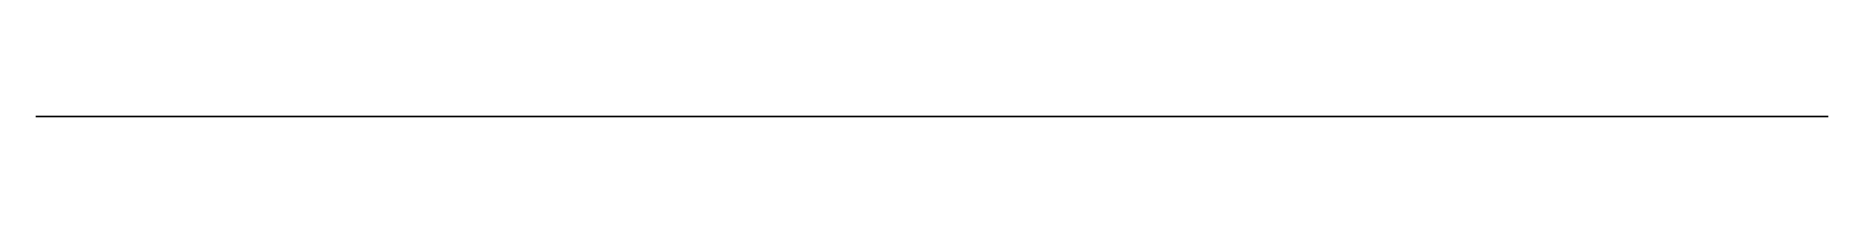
# Model space of a CAD drawing. Header units: inches. Extents: x -7.1 to 19.4, y 0 to 0.
import ezdxf

# ---------------------------------------------------------------- set-up
doc = ezdxf.new("R2010")
doc.units = ezdxf.units.IN
doc.header["$MEASUREMENT"] = 0

# ---------------------------------------------------------------- blocks, each defined once
blk = doc.blocks.new('A$C5CD4431F')
at = {"color": 0, "linetype": 'Continuous', "lineweight": 0, "extrusion": (1.38778e-16, 0.816497, 0.57735)}
for p, q in [((0, 36.164), (-6.96, 32.146)), ((-6.96, 32.146), (0, 36.164)), ((0, 36.164), (0.473, 35.89)), ((0.473, 35.89), (0, 36.164)), ((0, 28.127), (0, 36.164)), ((0, 36.164), (0, 28.127)), ((-2.867, 33.962), (0.473, 35.89)), ((0.473, 35.89), (-2.867, 33.962)), ((0.473, 35.89), (0.473, 32.033)), ((0.473, 32.033), (0.473, 35.89)), ((-3.146, 33.801), (-6.486, 31.872)), ((-6.486, 31.872), (-3.146, 33.801)), ((2.867, 30.329), (-3.146, 33.801)), ((-3.146, 33.801), (2.867, 30.329)), ((-3.146, 1.655), (-3.146, 33.801)), ((-3.146, 33.801), (-3.146, 1.655)), ((-2.867, 33.962), (3.146, 30.49)), ((3.146, 30.49), (-2.867, 33.962)), ((-2.867, 1.816), (-2.867, 33.962)), ((-2.867, 33.962), (-2.867, 1.816)), ((6.486, 32.419), (3.146, 30.49)), ((3.146, 30.49), (6.486, 32.419)), ((6.96, 32.146), (6.486, 32.419)), ((6.486, 32.419), (6.96, 32.146)), ((6.486, 0.273), (6.486, 32.419)), ((6.486, 32.419), (6.486, 0.273)), ((-6.96, 32.146), (-6.96, 0)), ((-6.486, 31.872), (-6.96, 32.146)), ((-6.96, 32.146), (-6.486, 31.872)), ((-6.96, 0), (-6.96, 32.146)), ((0, 28.127), (6.96, 32.146)), ((6.96, 32.146), (0, 28.127)), ((0.473, 32.033), (0.473, 3.745)), ((0.473, 3.745), (0.473, 32.033)), ((6.96, 32.146), (6.96, 20.734)), ((6.96, 20.734), (6.96, 32.146)), ((-6.486, 31.872), (-6.486, -0.273)), ((-6.486, -0.273), (-6.486, 31.872)), ((-0.473, 28.401), (2.867, 30.329)), ((2.867, 30.329), (-0.473, 28.401)), ((2.867, 30.329), (2.867, -1.816)), ((2.867, -1.816), (2.867, 30.329)), ((3.146, 30.49), (3.146, -1.655)), ((3.146, -1.655), (3.146, 30.49)), ((0, 28.127), (-0.473, 28.401)), ((-0.473, 28.401), (0, 28.127)), ((-0.473, -3.745), (-0.473, 28.401)), ((-0.473, 28.401), (-0.473, -3.745)), ((0, -4.018), (0, 28.127)), ((0, 28.127), (0, -4.018)), ((1.81, 19.207), (5.707, 21.457)), ((1.81, 19.207), (5.707, 21.457)), ((19.626, 13.421), (5.707, 21.457)), ((5.707, 21.457), (19.626, 13.421)), ((5.707, 21.457), (5.707, 20.943)), ((5.707, 21.457), (5.707, 20.943)), ((5.902, 20.766), (2.06, 18.548)), ((2.06, 18.548), (5.902, 20.766)), ((5.707, 20.943), (3.882, 19.889)), ((5.707, 20.943), (3.882, 19.889)), ((19.626, 12.906), (5.707, 20.943)), ((5.707, 20.943), (19.626, 12.906)), ((5.902, 13.051), (5.902, 20.766)), ((5.902, 20.766), (5.902, 13.051)), ((6.18, 20.605), (5.902, 20.766)), ((5.902, 20.766), (6.18, 20.605)), ((3.966, 19.327), (6.18, 20.605)), ((6.18, 20.605), (3.966, 19.327)), ((6.18, 20.605), (6.18, 12.894)), ((6.18, 12.894), (6.18, 20.605)), ((6.96, 20.734), (6.96, 3.375)), ((6.96, 3.375), (6.96, 20.734)), ((3.634, 19.746), (1.81, 18.693)), ((3.634, 19.746), (1.81, 18.693)), ((3.634, 19.746), (17.554, 11.71)), ((3.634, 19.135), (3.634, 19.746)), ((17.554, 11.71), (3.634, 19.746)), ((3.634, 19.135), (3.634, 19.746)), ((3.882, 19.889), (17.802, 11.853)), ((3.882, 19.889), (3.882, 19.278)), ((17.802, 11.853), (3.882, 19.889)), ((3.882, 19.889), (3.882, 19.278)), ((15.729, 11.171), (1.81, 19.207)), ((1.81, 18.693), (1.81, 19.207)), ((1.81, 19.207), (15.729, 11.171)), ((1.81, 18.693), (1.81, 19.207)), ((3.882, 19.278), (3.634, 19.135)), ((3.882, 19.278), (3.634, 19.135)), ((3.966, 19.327), (3.882, 19.278)), ((3.966, 19.327), (3.882, 19.278)), ((3.882, 19.278), (3.966, 19.23)), ((3.882, 19.278), (3.966, 19.23)), ((3.966, 19.23), (3.966, 19.327)), ((3.966, 19.23), (3.966, 19.327)), ((3.966, 19.23), (3.966, 11.515)), ((3.966, 11.515), (3.966, 19.23)), ((2.338, 18.387), (3.551, 19.087)), ((3.551, 19.087), (2.338, 18.387)), ((3.634, 19.135), (3.551, 19.087)), ((3.634, 19.135), (3.551, 19.087)), ((3.551, 19.087), (3.551, 17.687)), ((3.551, 19.087), (3.718, 19.087)), ((3.551, 19.087), (3.718, 19.087)), ((3.551, 17.687), (3.551, 19.087)), ((3.718, 19.087), (3.634, 19.135)), ((3.718, 19.087), (3.634, 19.135)), ((3.718, 17.591), (3.718, 19.087)), ((3.718, 19.087), (3.718, 17.591)), ((3.883, 18.702), (4.322, 18.956)), ((3.903, 18.7), (4.343, 18.953)), ((3.903, 18.7), (4.343, 18.953)), ((4.533, 18.624), (4.313, 18.937)), ((4.313, 18.937), (4.533, 18.624)), ((4.343, 18.953), (4.618, 18.794)), ((4.343, 18.953), (4.618, 18.794)), ((4.639, 18.797), (4.364, 18.956)), ((4.368, 18.951), (4.588, 18.639)), ((4.644, 18.792), (4.368, 18.951)), ((4.368, 18.951), (4.588, 18.639)), ((4.644, 18.792), (4.368, 18.951)), ((1.81, 18.693), (15.729, 10.656)), ((15.729, 10.656), (1.81, 18.693)), ((3.645, 18.115), (3.865, 18.681)), ((3.874, 18.683), (3.654, 18.117)), ((3.654, 18.117), (3.874, 18.683)), ((3.658, 18.102), (3.878, 18.668)), ((3.658, 18.102), (3.878, 18.668)), ((3.903, 18.7), (3.874, 18.683)), ((3.874, 18.683), (3.903, 18.7)), ((3.878, 18.668), (4.153, 18.509)), ((3.878, 18.668), (4.153, 18.509)), ((4.179, 18.541), (3.903, 18.7)), ((4.179, 18.541), (3.903, 18.7)), ((4.179, 18.541), (4.618, 18.794)), ((4.618, 18.794), (4.179, 18.541)), ((4.313, 18.058), (4.533, 18.624)), ((4.533, 18.624), (4.313, 18.058)), ((4.588, 18.639), (4.863, 18.48)), ((4.588, 18.639), (4.863, 18.48)), ((4.863, 18.48), (4.644, 18.792)), ((4.644, 18.792), (4.863, 18.48)), ((2.06, 18.548), (1.058, 17.969)), ((1.058, 17.969), (2.06, 18.548)), ((1.336, 17.809), (2.338, 18.387)), ((2.338, 18.387), (1.336, 17.809)), ((4.153, 18.509), (3.934, 17.943)), ((3.934, 17.943), (4.153, 18.509)), ((4.588, 18.605), (4.368, 18.039)), ((4.588, 18.605), (4.368, 18.039)), ((4.863, 18.446), (4.588, 18.605)), ((4.863, 18.446), (4.588, 18.605)), ((4.863, 18.446), (4.644, 17.88)), ((4.644, 17.88), (4.863, 18.446)), ((5.381, 18.353), (4.931, 18.093)), ((4.946, 18.092), (5.395, 18.352)), ((5.395, 18.352), (4.946, 18.092)), ((5.703, 18.174), (5.395, 18.352)), ((5.395, 18.352), (5.703, 18.174)), ((5.717, 18.176), (5.41, 18.353)), ((5.413, 18.35), (5.638, 18.03)), ((5.413, 18.35), (5.72, 18.173)), ((5.638, 18.03), (5.413, 18.35)), ((5.72, 18.173), (5.413, 18.35)), ((3.654, 18.117), (3.874, 17.804)), ((3.874, 17.804), (3.654, 18.117)), ((3.934, 17.943), (3.658, 18.102)), ((3.934, 17.943), (3.658, 18.102)), ((4.077, 18.004), (3.742, 18.198)), ((3.742, 18.198), (4.077, 18.004)), ((4.919, 18.079), (4.694, 17.499)), ((4.925, 18.08), (4.701, 17.501)), ((4.925, 18.08), (4.701, 17.501)), ((4.946, 18.092), (4.925, 18.08)), ((4.946, 18.092), (4.925, 18.08)), ((4.946, 18.092), (5.253, 17.915)), ((5.253, 17.915), (4.946, 18.092)), ((5.253, 17.915), (5.703, 18.174)), ((5.703, 18.174), (5.253, 17.915)), ((5.273, 17.879), (5.723, 18.139)), ((5.723, 18.139), (5.273, 17.879)), ((5.6, 18.02), (5.375, 18.34)), ((5.6, 18.02), (5.375, 18.34)), ((5.72, 18.173), (5.945, 17.853)), ((5.945, 17.853), (5.72, 18.173)), ((5.723, 18.139), (5.948, 17.819)), ((5.948, 17.819), (5.723, 18.139)), ((5.951, 17.848), (5.726, 18.167)), ((1.058, 17.969), (1.058, 10.254)), ((1.336, 17.809), (1.058, 17.969)), ((1.058, 17.969), (1.058, 10.254)), ((1.336, 17.809), (1.058, 17.969)), ((3.869, 17.763), (3.65, 18.076)), ((3.878, 17.756), (3.658, 18.068)), ((3.658, 18.068), (3.934, 17.909)), ((3.878, 17.756), (3.658, 18.068)), ((3.658, 18.068), (3.934, 17.909)), ((4.313, 18.058), (3.874, 17.804)), ((3.874, 17.804), (4.313, 18.058)), ((4.343, 18.007), (3.903, 17.753)), ((4.343, 18.007), (3.903, 17.753)), ((4.153, 17.597), (3.934, 17.909)), ((3.934, 17.909), (4.153, 17.597)), ((4.618, 17.848), (4.179, 17.594)), ((4.179, 17.594), (4.618, 17.848)), ((4.618, 17.848), (4.343, 18.007)), ((4.618, 17.848), (4.343, 18.007)), ((4.368, 18.039), (4.644, 17.88)), ((4.368, 18.039), (4.644, 17.88)), ((4.703, 17.491), (4.928, 18.07)), ((4.928, 18.07), (4.703, 17.491)), ((5.235, 17.893), (4.928, 18.07)), ((4.928, 18.07), (5.235, 17.893)), ((5.01, 17.313), (5.235, 17.893)), ((5.235, 17.893), (5.01, 17.313)), ((5.049, 17.3), (5.273, 17.879)), ((5.273, 17.879), (5.049, 17.3)), ((5.375, 17.441), (5.6, 18.02)), ((5.375, 17.441), (5.6, 18.02)), ((5.638, 18.007), (5.413, 17.427)), ((5.413, 17.427), (5.638, 18.007)), ((5.945, 17.853), (5.638, 18.03)), ((5.638, 18.03), (5.945, 17.853)), ((5.638, 18.007), (5.945, 17.829)), ((5.945, 17.829), (5.638, 18.007)), ((5.945, 17.829), (5.72, 17.25)), ((5.72, 17.25), (5.945, 17.829)), ((5.948, 17.819), (5.723, 17.24)), ((5.723, 17.24), (5.948, 17.819)), ((5.73, 17.241), (5.954, 17.82)), ((1.336, 10.097), (1.336, 17.809)), ((1.336, 10.097), (1.336, 17.809)), ((3.551, 17.687), (3.551, 11.372)), ((3.551, 11.372), (3.551, 17.687)), ((3.718, 11.372), (3.718, 17.591)), ((3.718, 17.591), (3.718, 11.372)), ((4.153, 17.597), (3.878, 17.756)), ((4.153, 17.597), (3.878, 17.756)), ((4.158, 17.592), (3.883, 17.751)), ((3.903, 17.753), (4.179, 17.594)), ((3.903, 17.753), (4.179, 17.594)), ((1.099, 17.095), (1.538, 17.348)), ((1.12, 17.093), (1.559, 17.346)), ((1.12, 17.093), (1.559, 17.346)), ((1.529, 17.329), (1.749, 17.017)), ((1.749, 17.017), (1.529, 17.329)), ((1.559, 17.346), (1.834, 17.187)), ((1.559, 17.346), (1.834, 17.187)), ((1.855, 17.189), (1.58, 17.348)), ((1.86, 17.185), (1.584, 17.344)), ((1.584, 17.344), (1.804, 17.031)), ((1.584, 17.344), (1.804, 17.031)), ((1.86, 17.185), (1.584, 17.344)), ((3.883, 17.095), (4.322, 17.348)), ((3.903, 17.093), (4.343, 17.346)), ((3.903, 17.093), (4.343, 17.346)), ((4.533, 17.017), (4.313, 17.329)), ((4.313, 17.329), (4.533, 17.017)), ((4.343, 17.346), (4.618, 17.187)), ((4.343, 17.346), (4.618, 17.187)), ((4.639, 17.189), (4.364, 17.348)), ((4.644, 17.185), (4.368, 17.344)), ((4.368, 17.344), (4.588, 17.031)), ((4.368, 17.344), (4.588, 17.031)), ((4.644, 17.185), (4.368, 17.344)), ((4.697, 17.472), (4.922, 17.153)), ((4.701, 17.501), (4.925, 17.181)), ((4.701, 17.501), (4.925, 17.181)), ((4.703, 17.491), (5.01, 17.313)), ((5.01, 17.313), (4.703, 17.491)), ((4.928, 17.147), (4.703, 17.467)), ((4.703, 17.467), (4.928, 17.147)), ((5.01, 17.29), (4.703, 17.467)), ((4.703, 17.467), (5.01, 17.29)), ((4.925, 17.181), (5.375, 17.441)), ((4.925, 17.181), (5.375, 17.441)), ((5.395, 17.405), (4.946, 17.146)), ((4.946, 17.146), (5.395, 17.405)), ((5.235, 16.97), (5.01, 17.29)), ((5.01, 17.29), (5.235, 16.97)), ((5.273, 16.98), (5.049, 17.3)), ((5.049, 17.3), (5.273, 16.98)), ((5.395, 17.405), (5.703, 17.228)), ((5.703, 17.228), (5.395, 17.405)), ((5.72, 17.25), (5.413, 17.427)), ((5.413, 17.427), (5.72, 17.25)), ((0.861, 16.508), (1.081, 17.074)), ((0.87, 16.509), (1.09, 17.076)), ((1.09, 17.076), (0.87, 16.509)), ((0.874, 16.495), (1.094, 17.061)), ((0.874, 16.495), (1.094, 17.061)), ((1.09, 17.076), (1.12, 17.093)), ((1.12, 17.093), (1.09, 17.076)), ((1.094, 17.061), (1.37, 16.902)), ((1.094, 17.061), (1.37, 16.902)), ((1.395, 16.934), (1.12, 17.093)), ((1.395, 16.934), (1.12, 17.093)), ((1.395, 16.934), (1.834, 17.187)), ((1.834, 17.187), (1.395, 16.934)), ((1.749, 17.017), (1.529, 16.451)), ((1.529, 16.451), (1.749, 17.017)), ((1.804, 17.031), (2.079, 16.872)), ((1.804, 17.031), (2.079, 16.872)), ((1.86, 17.185), (2.079, 16.872)), ((2.079, 16.872), (1.86, 17.185)), ((3.645, 16.508), (3.865, 17.074)), ((3.874, 17.076), (3.654, 16.509)), ((3.654, 16.509), (3.874, 17.076)), ((3.658, 16.495), (3.878, 17.061)), ((3.658, 16.495), (3.878, 17.061)), ((3.903, 17.093), (3.874, 17.076)), ((3.874, 17.076), (3.903, 17.093)), ((3.878, 17.061), (4.153, 16.902)), ((3.878, 17.061), (4.153, 16.902)), ((4.179, 16.934), (3.903, 17.093)), ((4.179, 16.934), (3.903, 17.093)), ((4.179, 16.934), (4.618, 17.187)), ((4.618, 17.187), (4.179, 16.934)), ((4.313, 16.451), (4.533, 17.017)), ((4.533, 17.017), (4.313, 16.451)), ((4.588, 17.031), (4.863, 16.872)), ((4.588, 17.031), (4.863, 16.872)), ((4.644, 17.185), (4.863, 16.872)), ((4.863, 16.872), (4.644, 17.185)), ((4.928, 17.147), (5.235, 16.97)), ((5.235, 16.97), (4.928, 17.147)), ((5.238, 16.967), (4.931, 17.144)), ((5.253, 16.968), (4.946, 17.146)), ((4.946, 17.146), (5.253, 16.968)), ((5.267, 16.967), (5.717, 17.226)), ((5.723, 17.24), (5.273, 16.98)), ((5.273, 16.98), (5.723, 17.24)), ((1.15, 16.336), (1.37, 16.902)), ((1.37, 16.902), (1.15, 16.336)), ((1.804, 16.997), (1.584, 16.431)), ((1.804, 16.997), (1.584, 16.431)), ((2.079, 16.838), (1.804, 16.997)), ((2.079, 16.838), (1.804, 16.997)), ((2.079, 16.838), (1.86, 16.272)), ((1.86, 16.272), (2.079, 16.838)), ((3.934, 16.336), (4.153, 16.902)), ((4.153, 16.902), (3.934, 16.336)), ((4.588, 16.997), (4.368, 16.431)), ((4.588, 16.997), (4.368, 16.431)), ((4.863, 16.838), (4.588, 16.997)), ((4.863, 16.838), (4.588, 16.997)), ((4.863, 16.838), (4.644, 16.272)), ((4.644, 16.272), (4.863, 16.838)), ((5.273, 16.98), (5.253, 16.968)), ((5.253, 16.968), (5.273, 16.98)), ((1.09, 16.197), (0.87, 16.509)), ((0.87, 16.509), (1.09, 16.197)), ((1.15, 16.336), (0.874, 16.495)), ((1.15, 16.336), (0.874, 16.495)), ((0.991, 16.61), (1.326, 16.416)), ((1.326, 16.416), (0.991, 16.61)), ((2.162, 16.485), (2.141, 16.473)), ((2.162, 16.485), (2.141, 16.473)), ((2.597, 16.746), (2.147, 16.486)), ((2.612, 16.744), (2.162, 16.485)), ((2.162, 16.485), (2.612, 16.744)), ((2.162, 16.485), (2.469, 16.308)), ((2.469, 16.308), (2.162, 16.485)), ((2.469, 16.308), (2.919, 16.567)), ((2.919, 16.567), (2.469, 16.308)), ((2.489, 16.272), (2.939, 16.532)), ((2.939, 16.532), (2.489, 16.272)), ((2.816, 16.413), (2.591, 16.733)), ((2.816, 16.413), (2.591, 16.733)), ((2.919, 16.567), (2.612, 16.744)), ((2.612, 16.744), (2.919, 16.567)), ((2.933, 16.569), (2.626, 16.746)), ((2.629, 16.743), (2.936, 16.566)), ((2.854, 16.423), (2.629, 16.743)), ((2.936, 16.566), (2.629, 16.743)), ((2.629, 16.743), (2.854, 16.423)), ((2.936, 16.566), (3.161, 16.246)), ((3.161, 16.246), (2.936, 16.566)), ((2.939, 16.532), (3.164, 16.212)), ((3.164, 16.212), (2.939, 16.532)), ((3.167, 16.24), (2.942, 16.56)), ((3.654, 16.509), (3.874, 16.197)), ((3.874, 16.197), (3.654, 16.509)), ((3.934, 16.336), (3.658, 16.495)), ((3.934, 16.336), (3.658, 16.495)), ((4.946, 16.485), (4.925, 16.473)), ((4.946, 16.485), (4.925, 16.473)), ((5.381, 16.746), (4.931, 16.486)), ((4.946, 16.485), (5.395, 16.744)), ((5.395, 16.744), (4.946, 16.485)), ((4.946, 16.485), (5.253, 16.308)), ((5.253, 16.308), (4.946, 16.485)), ((5.253, 16.308), (5.703, 16.567)), ((5.703, 16.567), (5.253, 16.308)), ((5.273, 16.272), (5.723, 16.532)), ((5.723, 16.532), (5.273, 16.272)), ((5.6, 16.413), (5.375, 16.733)), ((5.6, 16.413), (5.375, 16.733)), ((5.703, 16.567), (5.395, 16.744)), ((5.395, 16.744), (5.703, 16.567)), ((5.717, 16.569), (5.41, 16.746)), ((5.413, 16.743), (5.638, 16.423)), ((5.413, 16.743), (5.72, 16.566)), ((5.638, 16.423), (5.413, 16.743)), ((5.72, 16.566), (5.413, 16.743)), ((5.72, 16.566), (5.945, 16.246)), ((5.945, 16.246), (5.72, 16.566)), ((5.723, 16.532), (5.948, 16.212)), ((5.948, 16.212), (5.723, 16.532)), ((5.951, 16.24), (5.726, 16.56)), ((1.086, 16.156), (0.866, 16.469)), ((0.874, 16.461), (1.15, 16.302)), ((1.094, 16.148), (0.874, 16.461)), ((0.874, 16.461), (1.15, 16.302)), ((1.094, 16.148), (0.874, 16.461)), ((1.529, 16.451), (1.09, 16.197)), ((1.09, 16.197), (1.529, 16.451)), ((1.559, 16.4), (1.12, 16.146)), ((1.559, 16.4), (1.12, 16.146)), ((1.37, 15.989), (1.15, 16.302)), ((1.15, 16.302), (1.37, 15.989)), ((1.834, 16.241), (1.395, 15.987)), ((1.395, 15.987), (1.834, 16.241)), ((1.834, 16.241), (1.559, 16.4)), ((1.834, 16.241), (1.559, 16.4)), ((1.584, 16.431), (1.86, 16.272)), ((1.584, 16.431), (1.86, 16.272)), ((2.135, 16.472), (1.91, 15.892)), ((2.141, 16.473), (1.917, 15.894)), ((2.141, 16.473), (1.917, 15.894)), ((2.144, 16.463), (1.919, 15.883)), ((1.919, 15.883), (2.144, 16.463)), ((2.451, 16.285), (2.144, 16.463)), ((2.144, 16.463), (2.451, 16.285)), ((2.226, 15.706), (2.451, 16.285)), ((2.451, 16.285), (2.226, 15.706)), ((2.265, 15.693), (2.489, 16.272)), ((2.489, 16.272), (2.265, 15.693)), ((2.591, 15.833), (2.816, 16.413)), ((2.591, 15.833), (2.816, 16.413)), ((2.629, 15.82), (2.854, 16.399)), ((2.854, 16.399), (2.629, 15.82)), ((3.161, 16.246), (2.854, 16.423)), ((2.854, 16.423), (3.161, 16.246)), ((2.854, 16.399), (3.161, 16.222)), ((3.161, 16.222), (2.854, 16.399)), ((3.161, 16.222), (2.936, 15.643)), ((2.936, 15.643), (3.161, 16.222)), ((3.869, 16.156), (3.65, 16.469)), ((3.878, 16.148), (3.658, 16.461)), ((3.658, 16.461), (3.934, 16.302)), ((3.658, 16.461), (3.934, 16.302)), ((3.878, 16.148), (3.658, 16.461)), ((3.874, 16.197), (4.313, 16.451)), ((4.313, 16.451), (3.874, 16.197)), ((4.343, 16.4), (3.903, 16.146)), ((4.343, 16.4), (3.903, 16.146)), ((4.153, 15.989), (3.934, 16.302)), ((3.934, 16.302), (4.153, 15.989)), ((4.618, 16.241), (4.179, 15.987)), ((4.179, 15.987), (4.618, 16.241)), ((4.618, 16.241), (4.343, 16.4)), ((4.618, 16.241), (4.343, 16.4)), ((4.368, 16.431), (4.644, 16.272)), ((4.368, 16.431), (4.644, 16.272)), ((4.919, 16.472), (4.694, 15.892)), ((4.925, 16.473), (4.701, 15.894)), ((4.925, 16.473), (4.701, 15.894)), ((4.703, 15.883), (4.928, 16.463)), ((4.928, 16.463), (4.703, 15.883)), ((5.235, 16.285), (4.928, 16.463)), ((4.928, 16.463), (5.235, 16.285)), ((5.01, 15.706), (5.235, 16.285)), ((5.235, 16.285), (5.01, 15.706)), ((5.049, 15.693), (5.273, 16.272)), ((5.273, 16.272), (5.049, 15.693)), ((5.375, 15.833), (5.6, 16.413)), ((5.375, 15.833), (5.6, 16.413)), ((5.638, 16.399), (5.413, 15.82)), ((5.413, 15.82), (5.638, 16.399)), ((5.945, 16.246), (5.638, 16.423)), ((5.638, 16.423), (5.945, 16.246)), ((5.638, 16.399), (5.945, 16.222)), ((5.945, 16.222), (5.638, 16.399)), ((5.945, 16.222), (5.72, 15.643)), ((5.72, 15.643), (5.945, 16.222)), ((1.37, 15.989), (1.094, 16.148)), ((1.37, 15.989), (1.094, 16.148)), ((1.374, 15.985), (1.099, 16.144)), ((1.12, 16.146), (1.395, 15.987)), ((1.12, 16.146), (1.395, 15.987)), ((3.164, 16.212), (2.939, 15.632)), ((2.939, 15.632), (3.164, 16.212)), ((2.946, 15.634), (3.17, 16.213)), ((4.153, 15.989), (3.878, 16.148)), ((4.153, 15.989), (3.878, 16.148)), ((4.158, 15.985), (3.883, 16.144)), ((3.903, 16.146), (4.179, 15.987)), ((3.903, 16.146), (4.179, 15.987)), ((5.948, 16.212), (5.723, 15.632)), ((5.723, 15.632), (5.948, 16.212)), ((5.73, 15.634), (5.954, 16.213)), ((1.099, 15.487), (1.538, 15.741)), ((1.12, 15.485), (1.559, 15.739)), ((1.12, 15.485), (1.559, 15.739)), ((1.529, 15.722), (1.749, 15.409)), ((1.749, 15.409), (1.529, 15.722)), ((1.559, 15.739), (1.834, 15.58)), ((1.559, 15.739), (1.834, 15.58)), ((1.855, 15.582), (1.58, 15.741)), ((1.86, 15.578), (1.584, 15.737)), ((1.86, 15.578), (1.584, 15.737)), ((1.584, 15.737), (1.804, 15.424)), ((1.584, 15.737), (1.804, 15.424)), ((1.913, 15.865), (2.138, 15.545)), ((1.917, 15.894), (2.141, 15.574)), ((1.917, 15.894), (2.141, 15.574)), ((1.919, 15.883), (2.226, 15.706)), ((2.226, 15.706), (1.919, 15.883)), ((1.919, 15.86), (2.144, 15.54)), ((2.226, 15.682), (1.919, 15.86)), ((1.919, 15.86), (2.226, 15.682)), ((2.144, 15.54), (1.919, 15.86)), ((2.141, 15.574), (2.591, 15.833)), ((2.141, 15.574), (2.591, 15.833)), ((2.162, 15.538), (2.612, 15.798)), ((2.612, 15.798), (2.162, 15.538)), ((2.489, 15.373), (2.265, 15.693)), ((2.265, 15.693), (2.489, 15.373)), ((2.612, 15.798), (2.919, 15.621)), ((2.919, 15.621), (2.612, 15.798)), ((2.936, 15.643), (2.629, 15.82)), ((2.629, 15.82), (2.936, 15.643)), ((3.883, 15.487), (4.322, 15.741)), ((3.903, 15.485), (4.343, 15.739)), ((3.903, 15.485), (4.343, 15.739)), ((4.533, 15.409), (4.313, 15.722)), ((4.313, 15.722), (4.533, 15.409)), ((4.343, 15.739), (4.618, 15.58)), ((4.343, 15.739), (4.618, 15.58)), ((4.639, 15.582), (4.364, 15.741)), ((4.644, 15.578), (4.368, 15.737)), ((4.644, 15.578), (4.368, 15.737)), ((4.368, 15.737), (4.588, 15.424)), ((4.368, 15.737), (4.588, 15.424)), ((4.697, 15.865), (4.922, 15.545)), ((4.701, 15.894), (4.925, 15.574)), ((4.701, 15.894), (4.925, 15.574)), ((4.703, 15.883), (5.01, 15.706)), ((5.01, 15.706), (4.703, 15.883)), ((4.928, 15.54), (4.703, 15.86)), ((4.703, 15.86), (4.928, 15.54)), ((5.01, 15.682), (4.703, 15.86)), ((4.703, 15.86), (5.01, 15.682)), ((4.925, 15.574), (5.375, 15.833)), ((4.925, 15.574), (5.375, 15.833)), ((5.395, 15.798), (4.946, 15.538)), ((4.946, 15.538), (5.395, 15.798)), ((5.273, 15.373), (5.049, 15.693)), ((5.049, 15.693), (5.273, 15.373)), ((5.395, 15.798), (5.703, 15.621)), ((5.703, 15.621), (5.395, 15.798)), ((5.72, 15.643), (5.413, 15.82)), ((5.413, 15.82), (5.72, 15.643)), ((0.861, 14.9), (1.081, 15.466)), ((0.87, 14.902), (1.09, 15.468)), ((1.09, 15.468), (0.87, 14.902)), ((0.874, 14.887), (1.094, 15.454)), ((0.874, 14.887), (1.094, 15.454)), ((1.09, 15.468), (1.12, 15.485)), ((1.12, 15.485), (1.09, 15.468)), ((1.094, 15.454), (1.37, 15.295)), ((1.094, 15.454), (1.37, 15.295)), ((1.395, 15.326), (1.12, 15.485)), ((1.395, 15.326), (1.12, 15.485)), ((1.395, 15.326), (1.834, 15.58)), ((1.834, 15.58), (1.395, 15.326)), ((1.804, 15.424), (2.079, 15.265)), ((1.804, 15.424), (2.079, 15.265)), ((1.86, 15.578), (2.079, 15.265)), ((2.079, 15.265), (1.86, 15.578)), ((2.144, 15.54), (2.451, 15.363)), ((2.451, 15.363), (2.144, 15.54)), ((2.455, 15.36), (2.147, 15.537)), ((2.469, 15.361), (2.162, 15.538)), ((2.162, 15.538), (2.469, 15.361)), ((2.451, 15.363), (2.226, 15.682)), ((2.226, 15.682), (2.451, 15.363)), ((2.483, 15.36), (2.933, 15.619)), ((2.939, 15.632), (2.489, 15.373)), ((2.489, 15.373), (2.939, 15.632)), ((3.645, 14.9), (3.865, 15.466)), ((3.874, 15.468), (3.654, 14.902)), ((3.654, 14.902), (3.874, 15.468)), ((3.658, 14.887), (3.878, 15.454)), ((3.658, 14.887), (3.878, 15.454)), ((3.903, 15.485), (3.874, 15.468)), ((3.874, 15.468), (3.903, 15.485)), ((3.878, 15.454), (4.153, 15.295)), ((3.878, 15.454), (4.153, 15.295)), ((4.179, 15.326), (3.903, 15.485)), ((4.179, 15.326), (3.903, 15.485)), ((4.179, 15.326), (4.618, 15.58)), ((4.618, 15.58), (4.179, 15.326)), ((4.588, 15.424), (4.863, 15.265)), ((4.588, 15.424), (4.863, 15.265)), ((4.644, 15.578), (4.863, 15.265)), ((4.863, 15.265), (4.644, 15.578)), ((4.928, 15.54), (5.235, 15.363)), ((5.235, 15.363), (4.928, 15.54)), ((5.238, 15.36), (4.931, 15.537)), ((5.253, 15.361), (4.946, 15.538)), ((4.946, 15.538), (5.253, 15.361)), ((5.235, 15.363), (5.01, 15.682)), ((5.01, 15.682), (5.235, 15.363)), ((5.267, 15.36), (5.717, 15.619)), ((5.723, 15.632), (5.273, 15.373)), ((5.273, 15.373), (5.723, 15.632)), ((1.15, 14.728), (1.37, 15.295)), ((1.37, 15.295), (1.15, 14.728)), ((1.749, 15.409), (1.529, 14.843)), ((1.529, 14.843), (1.749, 15.409)), ((1.804, 15.39), (1.584, 14.824)), ((1.804, 15.39), (1.584, 14.824)), ((2.079, 15.231), (1.804, 15.39)), ((2.079, 15.231), (1.804, 15.39)), ((2.079, 15.231), (1.86, 14.665)), ((1.86, 14.665), (2.079, 15.231)), ((2.489, 15.373), (2.469, 15.361)), ((2.469, 15.361), (2.489, 15.373)), ((3.934, 14.728), (4.153, 15.295)), ((4.153, 15.295), (3.934, 14.728)), ((4.313, 14.843), (4.533, 15.409)), ((4.533, 15.409), (4.313, 14.843)), ((4.588, 15.39), (4.368, 14.824)), ((4.588, 15.39), (4.368, 14.824)), ((4.863, 15.231), (4.588, 15.39)), ((4.863, 15.231), (4.588, 15.39)), ((4.863, 15.231), (4.644, 14.665)), ((4.644, 14.665), (4.863, 15.231)), ((5.273, 15.373), (5.253, 15.361)), ((5.253, 15.361), (5.273, 15.373)), ((1.09, 14.59), (0.87, 14.902)), ((0.87, 14.902), (1.09, 14.59)), ((0.991, 15.003), (1.326, 14.809)), ((1.326, 14.809), (0.991, 15.003)), ((2.597, 15.139), (2.147, 14.879)), ((2.612, 15.137), (2.162, 14.878)), ((2.162, 14.878), (2.612, 15.137)), ((2.469, 14.7), (2.919, 14.96)), ((2.919, 14.96), (2.469, 14.7)), ((2.489, 14.665), (2.939, 14.924)), ((2.939, 14.924), (2.489, 14.665)), ((2.816, 14.805), (2.591, 15.125)), ((2.816, 14.805), (2.591, 15.125)), ((2.919, 14.96), (2.612, 15.137)), ((2.612, 15.137), (2.919, 14.96)), ((2.933, 14.961), (2.626, 15.139)), ((2.629, 15.136), (2.936, 14.958)), ((2.854, 14.816), (2.629, 15.136)), ((2.936, 14.958), (2.629, 15.136)), ((2.629, 15.136), (2.854, 14.816)), ((2.936, 14.958), (3.161, 14.638)), ((3.161, 14.638), (2.936, 14.958)), ((2.939, 14.924), (3.164, 14.605)), ((3.164, 14.605), (2.939, 14.924)), ((3.167, 14.633), (2.942, 14.953)), ((3.874, 14.59), (3.654, 14.902)), ((3.654, 14.902), (3.874, 14.59)), ((3.742, 14.984), (4.077, 14.79)), ((4.077, 14.79), (3.742, 14.984)), ((5.381, 15.139), (4.931, 14.879)), ((4.946, 14.878), (5.395, 15.137)), ((5.395, 15.137), (4.946, 14.878)), ((5.253, 14.7), (5.703, 14.96)), ((5.703, 14.96), (5.253, 14.7)), ((5.273, 14.665), (5.723, 14.924)), ((5.723, 14.924), (5.273, 14.665)), ((5.6, 14.805), (5.375, 15.125)), ((5.6, 14.805), (5.375, 15.125)), ((5.703, 14.96), (5.395, 15.137)), ((5.395, 15.137), (5.703, 14.96)), ((5.717, 14.961), (5.41, 15.139)), ((5.413, 15.136), (5.72, 14.958)), ((5.638, 14.816), (5.413, 15.136)), ((5.72, 14.958), (5.413, 15.136)), ((5.413, 15.136), (5.638, 14.816)), ((5.72, 14.958), (5.945, 14.638)), ((5.945, 14.638), (5.72, 14.958)), ((5.723, 14.924), (5.948, 14.605)), ((5.948, 14.605), (5.723, 14.924)), ((5.951, 14.633), (5.726, 14.953)), ((1.086, 14.549), (0.866, 14.861)), ((1.15, 14.728), (0.874, 14.887)), ((1.15, 14.728), (0.874, 14.887)), ((0.874, 14.854), (1.15, 14.695)), ((0.874, 14.854), (1.15, 14.695)), ((1.094, 14.541), (0.874, 14.854)), ((1.094, 14.541), (0.874, 14.854)), ((1.529, 14.843), (1.09, 14.59)), ((1.09, 14.59), (1.529, 14.843)), ((1.559, 14.792), (1.12, 14.539)), ((1.559, 14.792), (1.12, 14.539)), ((1.37, 14.382), (1.15, 14.695)), ((1.15, 14.695), (1.37, 14.382)), ((1.834, 14.633), (1.395, 14.38)), ((1.395, 14.38), (1.834, 14.633)), ((1.834, 14.633), (1.559, 14.792)), ((1.834, 14.633), (1.559, 14.792)), ((1.584, 14.824), (1.86, 14.665)), ((1.584, 14.824), (1.86, 14.665)), ((2.135, 14.864), (1.91, 14.285)), ((2.141, 14.866), (1.917, 14.286)), ((2.141, 14.866), (1.917, 14.286)), ((2.144, 14.855), (1.919, 14.276)), ((1.919, 14.276), (2.144, 14.855)), ((2.162, 14.878), (2.141, 14.866)), ((2.162, 14.878), (2.141, 14.866)), ((2.451, 14.678), (2.144, 14.855)), ((2.144, 14.855), (2.451, 14.678)), ((2.162, 14.878), (2.469, 14.7)), ((2.469, 14.7), (2.162, 14.878)), ((2.226, 14.099), (2.451, 14.678)), ((2.451, 14.678), (2.226, 14.099)), ((2.265, 14.085), (2.489, 14.665)), ((2.489, 14.665), (2.265, 14.085)), ((2.591, 14.226), (2.816, 14.805)), ((2.591, 14.226), (2.816, 14.805)), ((2.629, 14.213), (2.854, 14.792)), ((2.854, 14.792), (2.629, 14.213)), ((3.161, 14.638), (2.854, 14.816)), ((2.854, 14.816), (3.161, 14.638)), ((2.854, 14.792), (3.161, 14.615)), ((3.161, 14.615), (2.854, 14.792)), ((3.869, 14.549), (3.65, 14.861)), ((3.934, 14.728), (3.658, 14.887)), ((3.934, 14.728), (3.658, 14.887)), ((3.658, 14.854), (3.934, 14.695)), ((3.878, 14.541), (3.658, 14.854)), ((3.658, 14.854), (3.934, 14.695)), ((3.878, 14.541), (3.658, 14.854)), ((3.874, 14.59), (4.313, 14.843)), ((4.313, 14.843), (3.874, 14.59)), ((4.343, 14.792), (3.903, 14.539)), ((4.343, 14.792), (3.903, 14.539)), ((4.153, 14.382), (3.934, 14.695)), ((3.934, 14.695), (4.153, 14.382)), ((4.618, 14.633), (4.179, 14.38)), ((4.179, 14.38), (4.618, 14.633)), ((4.618, 14.633), (4.343, 14.792)), ((4.618, 14.633), (4.343, 14.792)), ((4.368, 14.824), (4.644, 14.665)), ((4.368, 14.824), (4.644, 14.665)), ((4.919, 14.864), (4.694, 14.285)), ((4.925, 14.866), (4.701, 14.286)), ((4.925, 14.866), (4.701, 14.286)), ((4.703, 14.276), (4.928, 14.855)), ((4.928, 14.855), (4.703, 14.276)), ((4.946, 14.878), (4.925, 14.866)), ((4.946, 14.878), (4.925, 14.866)), ((5.235, 14.678), (4.928, 14.855)), ((4.928, 14.855), (5.235, 14.678)), ((4.946, 14.878), (5.253, 14.7)), ((5.253, 14.7), (4.946, 14.878)), ((5.01, 14.099), (5.235, 14.678)), ((5.235, 14.678), (5.01, 14.099)), ((5.049, 14.085), (5.273, 14.665)), ((5.273, 14.665), (5.049, 14.085)), ((5.375, 14.226), (5.6, 14.805)), ((5.375, 14.226), (5.6, 14.805)), ((5.413, 14.213), (5.638, 14.792)), ((5.638, 14.792), (5.413, 14.213)), ((5.945, 14.638), (5.638, 14.816)), ((5.638, 14.816), (5.945, 14.638)), ((5.638, 14.792), (5.945, 14.615)), ((5.945, 14.615), (5.638, 14.792)), ((1.37, 14.382), (1.094, 14.541)), ((1.37, 14.382), (1.094, 14.541)), ((1.374, 14.378), (1.099, 14.537)), ((1.12, 14.539), (1.395, 14.38)), ((1.12, 14.539), (1.395, 14.38)), ((3.161, 14.615), (2.936, 14.035)), ((2.936, 14.035), (3.161, 14.615)), ((3.164, 14.605), (2.939, 14.025)), ((2.939, 14.025), (3.164, 14.605)), ((2.946, 14.026), (3.17, 14.606)), ((4.153, 14.382), (3.878, 14.541)), ((4.153, 14.382), (3.878, 14.541)), ((4.158, 14.378), (3.883, 14.537)), ((3.903, 14.539), (4.179, 14.38)), ((3.903, 14.539), (4.179, 14.38)), ((5.945, 14.615), (5.72, 14.035)), ((5.72, 14.035), (5.945, 14.615)), ((5.948, 14.605), (5.723, 14.025)), ((5.723, 14.025), (5.948, 14.605)), ((5.73, 14.026), (5.954, 14.606)), ((1.099, 13.88), (1.538, 14.134)), ((1.12, 13.878), (1.559, 14.132)), ((1.12, 13.878), (1.559, 14.132)), ((1.529, 14.115), (1.749, 13.802)), ((1.749, 13.802), (1.529, 14.115)), ((1.559, 14.132), (1.834, 13.973)), ((1.559, 14.132), (1.834, 13.973)), ((1.855, 13.975), (1.58, 14.134)), ((1.86, 13.97), (1.584, 14.129)), ((1.86, 13.97), (1.584, 14.129)), ((1.584, 14.129), (1.804, 13.817)), ((1.584, 14.129), (1.804, 13.817)), ((1.913, 14.258), (2.138, 13.938)), ((1.917, 14.286), (2.141, 13.966)), ((1.917, 14.286), (2.141, 13.966)), ((1.919, 14.276), (2.226, 14.099)), ((2.226, 14.099), (1.919, 14.276)), ((1.919, 14.252), (2.144, 13.933)), ((2.226, 14.075), (1.919, 14.252)), ((1.919, 14.252), (2.226, 14.075)), ((2.144, 13.933), (1.919, 14.252)), ((2.141, 13.966), (2.591, 14.226)), ((2.141, 13.966), (2.591, 14.226)), ((2.162, 13.931), (2.612, 14.191)), ((2.612, 14.191), (2.162, 13.931)), ((2.612, 14.191), (2.919, 14.013)), ((2.919, 14.013), (2.612, 14.191)), ((2.936, 14.035), (2.629, 14.213)), ((2.629, 14.213), (2.936, 14.035)), ((4.697, 14.258), (4.922, 13.938)), ((4.701, 14.286), (4.925, 13.966)), ((4.701, 14.286), (4.925, 13.966)), ((4.703, 14.276), (5.01, 14.099)), ((5.01, 14.099), (4.703, 14.276)), ((4.928, 13.933), (4.703, 14.252)), ((4.703, 14.252), (4.928, 13.933)), ((5.01, 14.075), (4.703, 14.252)), ((4.703, 14.252), (5.01, 14.075)), ((4.925, 13.966), (5.375, 14.226)), ((4.925, 13.966), (5.375, 14.226)), ((5.395, 14.191), (4.946, 13.931)), ((4.946, 13.931), (5.395, 14.191)), ((5.395, 14.191), (5.703, 14.013)), ((5.703, 14.013), (5.395, 14.191)), ((5.72, 14.035), (5.413, 14.213)), ((5.413, 14.213), (5.72, 14.035)), ((0.861, 13.293), (1.081, 13.859)), ((0.87, 13.295), (1.09, 13.861)), ((1.09, 13.861), (0.87, 13.295)), ((0.874, 13.28), (1.094, 13.846)), ((0.874, 13.28), (1.094, 13.846)), ((1.09, 13.861), (1.12, 13.878)), ((1.12, 13.878), (1.09, 13.861)), ((1.094, 13.846), (1.37, 13.687)), ((1.094, 13.846), (1.37, 13.687)), ((1.395, 13.719), (1.12, 13.878)), ((1.395, 13.719), (1.12, 13.878)), ((1.395, 13.719), (1.834, 13.973)), ((1.834, 13.973), (1.395, 13.719)), ((1.86, 13.97), (2.079, 13.658)), ((2.079, 13.658), (1.86, 13.97)), ((2.144, 13.933), (2.451, 13.755)), ((2.451, 13.755), (2.144, 13.933)), ((2.455, 13.752), (2.147, 13.93)), ((2.469, 13.754), (2.162, 13.931)), ((2.162, 13.931), (2.469, 13.754)), ((2.451, 13.755), (2.226, 14.075)), ((2.226, 14.075), (2.451, 13.755)), ((2.489, 13.766), (2.265, 14.085)), ((2.265, 14.085), (2.489, 13.766)), ((2.483, 13.752), (2.933, 14.012)), ((2.939, 14.025), (2.489, 13.766)), ((2.489, 13.766), (2.939, 14.025)), ((4.928, 13.933), (5.235, 13.755)), ((5.235, 13.755), (4.928, 13.933)), ((5.238, 13.752), (4.931, 13.93)), ((5.253, 13.754), (4.946, 13.931)), ((4.946, 13.931), (5.253, 13.754)), ((5.235, 13.755), (5.01, 14.075)), ((5.01, 14.075), (5.235, 13.755)), ((5.273, 13.766), (5.049, 14.085)), ((5.049, 14.085), (5.273, 13.766)), ((5.267, 13.752), (5.717, 14.012)), ((5.723, 14.025), (5.273, 13.766)), ((5.273, 13.766), (5.723, 14.025)), ((1.15, 13.121), (1.37, 13.687)), ((1.37, 13.687), (1.15, 13.121)), ((1.749, 13.802), (1.529, 13.236)), ((1.529, 13.236), (1.749, 13.802)), ((1.804, 13.783), (1.584, 13.217)), ((1.804, 13.783), (1.584, 13.217)), ((1.804, 13.817), (2.079, 13.658)), ((1.804, 13.817), (2.079, 13.658)), ((2.079, 13.624), (1.804, 13.783)), ((2.079, 13.624), (1.804, 13.783)), ((2.079, 13.624), (1.86, 13.058)), ((1.86, 13.058), (2.079, 13.624)), ((2.489, 13.766), (2.469, 13.754)), ((2.469, 13.754), (2.489, 13.766)), ((5.273, 13.766), (5.253, 13.754)), ((5.253, 13.754), (5.273, 13.766)), ((1.09, 12.982), (0.87, 13.295)), ((0.87, 13.295), (1.09, 12.982)), ((1.326, 13.202), (0.991, 13.395)), ((0.991, 13.395), (1.326, 13.202)), ((2.597, 13.531), (2.147, 13.272)), ((2.612, 13.53), (2.162, 13.27)), ((2.162, 13.27), (2.612, 13.53)), ((2.469, 13.093), (2.919, 13.353)), ((2.919, 13.353), (2.469, 13.093)), ((2.489, 13.057), (2.939, 13.317)), ((2.939, 13.317), (2.489, 13.057)), ((2.816, 13.198), (2.591, 13.518)), ((2.816, 13.198), (2.591, 13.518)), ((2.919, 13.353), (2.612, 13.53)), ((2.612, 13.53), (2.919, 13.353)), ((2.933, 13.354), (2.626, 13.531)), ((2.629, 13.528), (2.936, 13.351)), ((2.854, 13.208), (2.629, 13.528)), ((2.936, 13.351), (2.629, 13.528)), ((2.629, 13.528), (2.854, 13.208)), ((2.936, 13.351), (3.161, 13.031)), ((3.161, 13.031), (2.936, 13.351)), ((2.939, 13.317), (3.164, 12.997)), ((3.164, 12.997), (2.939, 13.317)), ((3.167, 13.026), (2.942, 13.346)), ((19.626, 13.421), (15.729, 11.171)), ((15.729, 11.171), (19.626, 13.421)), ((19.626, 12.906), (19.626, 13.421)), ((19.626, 13.421), (19.626, 12.906)), ((1.086, 12.942), (0.866, 13.254)), ((1.15, 13.121), (0.874, 13.28)), ((1.15, 13.121), (0.874, 13.28)), ((0.874, 13.246), (1.15, 13.087)), ((1.094, 12.934), (0.874, 13.246)), ((0.874, 13.246), (1.15, 13.087)), ((1.094, 12.934), (0.874, 13.246)), ((1.058, 10.254), (5.902, 13.051)), ((5.902, 13.051), (1.058, 10.254)), ((1.529, 13.236), (1.09, 12.982)), ((1.09, 12.982), (1.529, 13.236)), ((1.559, 13.185), (1.12, 12.931)), ((1.559, 13.185), (1.12, 12.931)), ((1.37, 12.775), (1.15, 13.087)), ((1.15, 13.087), (1.37, 12.775)), ((1.834, 13.026), (1.559, 13.185)), ((1.834, 13.026), (1.559, 13.185)), ((1.584, 13.217), (1.86, 13.058)), ((1.584, 13.217), (1.86, 13.058)), ((2.135, 13.257), (1.91, 12.678)), ((2.141, 13.258), (1.917, 12.679)), ((2.141, 13.258), (1.917, 12.679)), ((2.144, 13.248), (1.919, 12.669)), ((1.919, 12.669), (2.144, 13.248)), ((2.162, 13.27), (2.141, 13.258)), ((2.162, 13.27), (2.141, 13.258)), ((2.451, 13.071), (2.144, 13.248)), ((2.144, 13.248), (2.451, 13.071)), ((2.162, 13.27), (2.469, 13.093)), ((2.469, 13.093), (2.162, 13.27)), ((2.226, 12.491), (2.451, 13.071)), ((2.451, 13.071), (2.226, 12.491)), ((2.265, 12.478), (2.489, 13.057)), ((2.489, 13.057), (2.265, 12.478)), ((2.591, 12.619), (2.816, 13.198)), ((2.591, 12.619), (2.816, 13.198)), ((2.629, 12.605), (2.854, 13.185)), ((2.854, 13.185), (2.629, 12.605)), ((3.161, 13.031), (2.854, 13.208)), ((2.854, 13.208), (3.161, 13.031)), ((2.854, 13.185), (3.161, 13.007)), ((3.161, 13.007), (2.854, 13.185)), ((6.177, 12.892), (5.902, 13.051)), ((5.902, 13.051), (6.177, 12.892)), ((1.37, 12.775), (1.094, 12.934)), ((1.37, 12.775), (1.094, 12.934)), ((1.374, 12.77), (1.099, 12.929)), ((1.12, 12.931), (1.395, 12.772)), ((1.12, 12.931), (1.395, 12.772)), ((1.834, 13.026), (1.395, 12.772)), ((1.395, 12.772), (1.834, 13.026)), ((3.161, 13.007), (2.936, 12.428)), ((2.936, 12.428), (3.161, 13.007)), ((3.164, 12.997), (2.939, 12.418)), ((2.939, 12.418), (3.164, 12.997)), ((2.946, 12.419), (3.17, 12.999)), ((3.966, 11.612), (6.177, 12.889)), ((6.177, 12.889), (3.966, 11.612)), ((17.802, 11.853), (19.626, 12.906)), ((19.626, 12.906), (17.802, 11.853)), ((1.913, 12.651), (2.138, 12.331)), ((1.917, 12.679), (2.141, 12.359)), ((1.917, 12.679), (2.141, 12.359)), ((1.919, 12.669), (2.226, 12.491)), ((2.226, 12.491), (1.919, 12.669)), ((1.919, 12.645), (2.144, 12.325)), ((2.226, 12.468), (1.919, 12.645)), ((1.919, 12.645), (2.226, 12.468)), ((2.144, 12.325), (1.919, 12.645)), ((2.141, 12.359), (2.591, 12.619)), ((2.141, 12.359), (2.591, 12.619)), ((2.162, 12.324), (2.612, 12.583)), ((2.612, 12.583), (2.162, 12.324)), ((2.612, 12.583), (2.919, 12.406)), ((2.919, 12.406), (2.612, 12.583)), ((2.936, 12.428), (2.629, 12.605)), ((2.629, 12.605), (2.936, 12.428)), ((2.144, 12.325), (2.451, 12.148)), ((2.451, 12.148), (2.144, 12.325)), ((2.455, 12.145), (2.147, 12.322)), ((2.469, 12.146), (2.162, 12.324)), ((2.162, 12.324), (2.469, 12.146)), ((2.451, 12.148), (2.226, 12.468)), ((2.226, 12.468), (2.451, 12.148)), ((2.489, 12.158), (2.265, 12.478)), ((2.265, 12.478), (2.489, 12.158)), ((2.483, 12.145), (2.933, 12.405)), ((2.939, 12.418), (2.489, 12.158)), ((2.489, 12.158), (2.939, 12.418)), ((2.489, 12.158), (2.469, 12.146)), ((2.469, 12.146), (2.489, 12.158)), ((15.729, 10.656), (17.554, 11.71)), ((17.554, 11.71), (15.729, 10.656)), ((17.554, 11.71), (17.554, -0.12)), ((17.554, -0.12), (17.554, 11.71)), ((17.802, 0.023), (17.802, 11.853)), ((17.802, 11.853), (17.802, 0.023)), ((3.634, 11.421), (3.882, 11.564)), ((3.634, 11.421), (3.882, 11.564)), ((3.882, 11.564), (3.966, 11.612)), ((3.966, 11.612), (3.882, 11.564)), ((3.966, 11.515), (3.882, 11.564)), ((3.882, 11.564), (3.882, 8.06)), ((3.882, 11.564), (3.966, 11.515)), ((3.882, 11.564), (3.882, 8.06)), ((1.34, 10.096), (3.551, 11.372)), ((3.551, 11.372), (1.34, 10.096)), ((3.551, 11.372), (3.634, 11.421)), ((3.634, 11.421), (3.551, 11.372)), ((3.551, 11.372), (3.718, 11.372)), ((3.718, 11.372), (3.551, 11.372)), ((3.634, 11.421), (3.718, 11.372)), ((3.634, 11.372), (3.634, 11.421)), ((3.718, 11.372), (3.634, 11.421)), ((3.634, 11.372), (3.634, 11.421)), ((3.634, 7.917), (3.634, 11.372)), ((3.634, 7.917), (3.634, 11.372)), ((15.729, 11.171), (15.729, 10.656)), ((15.729, 10.656), (15.729, 11.171)), ((1.058, 10.254), (1.333, 10.096)), ((1.058, 10.254), (1.333, 10.096)), ((1.333, 10.096), (1.333, 10.095)), ((1.333, 10.096), (1.333, 10.095)), ((1.339, 10.095), (1.34, 10.096)), ((1.34, 10.096), (1.339, 10.095)), ((3.882, 8.06), (5.707, 9.113)), ((3.882, 8.06), (5.707, 9.113)), ((5.707, 9.113), (5.707, 8.599)), ((17.802, 2.13), (5.707, 9.113)), ((5.707, 9.113), (17.802, 2.13)), ((5.707, 9.113), (5.707, 8.599)), ((5.707, 8.599), (1.81, 6.349)), ((5.707, 8.599), (1.81, 6.349)), ((19.626, 0.563), (5.707, 8.599)), ((5.707, 8.599), (19.626, 0.563)), ((3.882, 8.06), (17.802, 0.023)), ((17.802, 0.023), (3.882, 8.06)), ((1.81, 6.863), (3.634, 7.917)), ((1.81, 6.863), (3.634, 7.917)), ((17.554, -0.12), (3.634, 7.917)), ((3.634, 7.917), (17.554, -0.12)), ((15.729, -1.173), (1.81, 6.863)), ((1.81, 6.349), (1.81, 6.863)), ((1.81, 6.863), (15.729, -1.173)), ((1.81, 6.349), (1.81, 6.863)), ((15.729, -1.688), (1.81, 6.349)), ((1.81, 6.349), (15.729, -1.688)), ((-6.96, 0), (0, 4.018)), ((-6.96, 0), (0, 4.018)), ((0, 4.018), (0.473, 3.745)), ((0, 4.018), (0.473, 3.745)), ((0.473, 3.745), (-2.867, 1.816)), ((0.473, 3.745), (-2.867, 1.816)), ((6.96, 3.375), (6.96, 0)), ((6.96, 0), (6.96, 3.375)), ((19.626, 1.077), (17.802, 2.13)), ((17.802, 2.13), (19.626, 1.077)), ((-3.146, 1.655), (-6.486, -0.273)), ((-3.146, 1.655), (-6.486, -0.273)), ((-0.473, 0.113), (-3.146, 1.655)), ((-0.473, 0.113), (-3.146, 1.655)), ((-2.867, 1.816), (3.146, -1.655)), ((-2.867, 1.816), (3.146, -1.655)), ((19.626, 1.077), (17.802, 0.023)), ((17.802, 0.023), (19.626, 1.077)), ((19.626, 0.563), (19.626, 1.077)), ((19.626, 1.077), (19.626, 0.563)), ((15.729, -1.688), (19.626, 0.563)), ((19.626, 0.563), (15.729, -1.688)), ((3.146, -1.655), (6.486, 0.273)), ((3.146, -1.655), (6.486, 0.273)), ((6.486, 0.273), (6.96, 0)), ((6.486, 0.273), (6.96, 0)), ((-6.486, -0.273), (-6.96, 0)), ((-6.486, -0.273), (-6.96, 0)), ((2.867, -1.816), (-0.473, 0.113)), ((2.867, -1.816), (-0.473, 0.113)), ((6.96, 0), (0, -4.018)), ((6.96, 0), (0, -4.018)), ((17.554, -0.12), (15.729, -1.173)), ((15.729, -1.173), (17.554, -0.12)), ((15.729, -1.173), (15.729, -1.688)), ((15.729, -1.688), (15.729, -1.173)), ((-0.473, -3.745), (2.867, -1.816)), ((-0.473, -3.745), (2.867, -1.816)), ((0, -4.018), (-0.473, -3.745)), ((0, -4.018), (-0.473, -3.745))]:
    blk.add_line(p, q, dxfattribs=at)
at = {"color": 0, "linetype": 'Continuous', "lineweight": 0}
for centre, radius, start, end in [((4.343, 18.92), 0.0416, 60, 120), ((3.903, 18.666), 0.0416, 120, 158.794), ((5.395, 18.328), 0.0289, 60, 120), ((3.684, 18.1), 0.0416, 158.794, 215.1039), ((4.946, 18.068), 0.0289, 120, 158.794), ((5.703, 18.151), 0.0289, 35.1039, 60), ((5.927, 17.831), 0.0289, 338.794, 35.1039), ((3.903, 17.787), 0.0416, 215.1039, 240), ((1.559, 17.312), 0.0416, 60, 120), ((4.343, 17.312), 0.0416, 60, 120), ((4.721, 17.489), 0.0289, 158.794, 215.1039), ((1.12, 17.059), 0.0416, 120, 158.794), ((3.903, 17.059), 0.0416, 120, 158.794), ((4.946, 17.169), 0.0289, 215.1039, 240), ((5.703, 17.251), 0.0289, 300, 338.794), ((2.612, 16.721), 0.0289, 60, 120), ((5.253, 16.992), 0.0289, 240, 300), ((5.395, 16.721), 0.0289, 60, 120), ((0.9, 16.492), 0.0416, 158.794, 215.1039), ((2.162, 16.461), 0.0289, 120, 158.794), ((2.919, 16.543), 0.0289, 35.1039, 60), ((3.684, 16.492), 0.0416, 158.794, 215.1039), ((4.946, 16.461), 0.0289, 120, 158.794), ((5.703, 16.543), 0.0289, 35.1039, 60), ((3.143, 16.224), 0.0289, 338.794, 35.1039), ((5.927, 16.224), 0.0289, 338.794, 35.1039), ((1.12, 16.18), 0.0416, 215.1039, 240), ((3.903, 16.18), 0.0416, 215.1039, 240), ((1.559, 15.705), 0.0416, 60, 120), ((1.937, 15.882), 0.0289, 158.794, 215.1039), ((4.343, 15.705), 0.0416, 60, 120), ((4.721, 15.882), 0.0289, 158.794, 215.1039), ((1.12, 15.451), 0.0416, 120, 158.794), ((2.162, 15.562), 0.0289, 215.1039, 240), ((2.919, 15.644), 0.0289, 300, 338.794), ((3.903, 15.451), 0.0416, 120, 158.794), ((4.946, 15.562), 0.0289, 215.1039, 240), ((5.703, 15.644), 0.0289, 300, 338.794), ((2.469, 15.385), 0.0289, 240, 300), ((5.253, 15.385), 0.0289, 240, 300), ((0.9, 14.885), 0.0416, 158.794, 215.1039), ((2.612, 15.113), 0.0289, 60, 120), ((2.919, 14.936), 0.0289, 35.1039, 60), ((3.684, 14.885), 0.0416, 158.794, 215.1039), ((5.395, 15.113), 0.0289, 60, 120), ((5.703, 14.936), 0.0289, 35.1039, 60), ((2.162, 14.854), 0.0289, 120, 158.794), ((3.143, 14.616), 0.0289, 338.794, 35.1039), ((4.946, 14.854), 0.0289, 120, 158.794), ((5.927, 14.616), 0.0289, 338.794, 35.1039), ((1.12, 14.573), 0.0416, 215.1039, 240), ((3.903, 14.573), 0.0416, 215.1039, 240), ((1.559, 14.098), 0.0416, 60, 120), ((1.937, 14.274), 0.0289, 158.794, 215.1039), ((4.721, 14.274), 0.0289, 158.794, 215.1039), ((1.12, 13.844), 0.0416, 120, 158.794), ((2.162, 13.955), 0.0289, 215.1039, 240), ((2.919, 14.037), 0.0289, 300, 338.794), ((4.946, 13.955), 0.0289, 215.1039, 240), ((5.703, 14.037), 0.0289, 300, 338.794), ((2.469, 13.777), 0.0289, 240, 300), ((5.253, 13.777), 0.0289, 240, 300), ((2.612, 13.506), 0.0289, 60, 120), ((2.919, 13.329), 0.0289, 35.1039, 60), ((0.9, 13.278), 0.0416, 158.794, 215.1039), ((2.162, 13.247), 0.0289, 120, 158.794), ((1.12, 12.965), 0.0416, 215.1039, 240), ((3.143, 13.009), 0.0289, 338.794, 35.1039), ((6.18, 12.89), 0.00394, 180, 120), ((1.937, 12.667), 0.0289, 158.794, 215.1039), ((2.162, 12.347), 0.0289, 215.1039, 240), ((2.919, 12.43), 0.0289, 300, 338.794), ((2.469, 12.17), 0.0289, 240, 300), ((1.336, 10.094), 0.00394, 120, 60)]:
    blk.add_arc(centre, radius, start, end, dxfattribs=at)
for centre, major_axis in [((3.758, 18.564), (0.197, 0.341)), ((3.758, 18.564), (-0.197, -0.341)), ((4.094, 18.37), (0.197, 0.341)), ((0.974, 16.957), (0.197, 0.341)), ((0.974, 16.957), (-0.197, -0.341)), ((3.758, 16.957), (-0.197, -0.341)), ((3.758, 16.957), (0.197, 0.341)), ((1.31, 16.763), (0.197, 0.341)), ((4.094, 16.763), (0.197, 0.341)), ((0.974, 15.349), (0.197, 0.341)), ((0.974, 15.349), (-0.197, -0.341)), ((3.758, 15.349), (-0.197, -0.341)), ((3.758, 15.349), (0.197, 0.341)), ((1.31, 15.156), (0.197, 0.341)), ((4.094, 15.156), (0.197, 0.341)), ((0.974, 13.742), (0.197, 0.341)), ((0.974, 13.742), (-0.197, -0.341)), ((1.31, 13.549), (0.197, 0.341))]:
    blk.add_ellipse(centre, major_axis=major_axis, ratio=0.57735, dxfattribs=at)
for centre, major_axis, ratio, start_param, end_param in [((3.758, 18.564), (0.197, 0.341), 0.57735, 0.282367, 3.898676), ((3.758, 18.564), (0.197, 0.341), 0.57735, 3.926991, 6.565553), ((4.343, 18.92), (0.0208, -0.036), 0.57735, 2.356194, 3.926991), ((4.343, 18.92), (0.0208, -0.036), 0.57735, 2.356194, 3.926991), ((4.343, 18.92), (0.034, 0.0239), 0.788675, 0.350879, 1.921676), ((4.343, 18.92), (-0.034, -0.0239), 0.788675, 3.492472, 5.063268), ((4.343, 18.92), (-0.0208, -0.036), 0.57735, 2.879793, 3.926991), ((4.343, 18.92), (0.0208, 0.036), 0.57735, 0.275499, 0.785398), ((4.343, 18.92), (0.0208, 0.036), 0.57735, 6.021386, 6.558685), ((4.094, 18.37), (0.197, 0.341), 0.57735, 0.785398, 3.926991), ((4.094, 18.37), (0.197, 0.341), 0.57735, 0.785398, 3.898676), ((3.903, 18.666), (-0.0388, 0.015), 0.211325, 5.651271, 7.222067), ((3.903, 18.666), (0.0388, -0.015), 0.211325, 2.509678, 4.080475), ((3.903, 18.666), (0.0208, -0.036), 0.57735, 2.356194, 3.926991), ((3.903, 18.666), (0.0208, -0.036), 0.57735, 2.356194, 3.926991), ((3.903, 18.666), (-0.0208, -0.036), 0.57735, 3.926991, 4.974188), ((3.903, 18.666), (0.0208, 0.036), 0.57735, 1.188886, 1.832596), ((3.903, 18.666), (0.0208, 0.036), 0.57735, 0.785398, 1.188886), ((4.094, 18.37), (0.197, 0.341), 0.57735, 3.926991, 7.068583), ((4.094, 18.37), (0.197, 0.341), 0.57735, 0.282367, 0.785398), ((4.094, 18.37), (-0.197, -0.341), 0.57735, 0.785398, 3.42396), ((4.562, 18.607), (-0.034, -0.0239), 0.788675, 3.492472, 5.063268), ((4.562, 18.607), (0.034, 0.0239), 0.788675, 0.350879, 1.921676), ((4.562, 18.607), (0.0388, -0.015), 0.211325, 0.938882, 2.509678), ((4.562, 18.607), (-0.0388, 0.015), 0.211325, 4.080475, 5.651271), ((4.562, 18.607), (-0.0208, -0.036), 0.57735, 1.832596, 2.879793), ((4.562, 18.607), (0.0208, 0.036), 0.57735, 4.974188, 6.021386), ((4.618, 18.761), (0.0208, 0.036), 0.57735, 6.021386, 7.068583), ((4.618, 18.761), (0.0208, 0.036), 0.57735, 6.021386, 7.068583), ((4.179, 18.507), (0.0208, 0.036), 0.57735, 0.785398, 1.832596), ((4.179, 18.507), (0.0208, 0.036), 0.57735, 0.785398, 1.832596), ((4.838, 18.448), (-0.0208, -0.036), 0.57735, 1.832596, 2.879793), ((4.838, 18.448), (-0.0208, -0.036), 0.57735, 1.832596, 2.879793), ((5.395, 18.328), (0.0145, -0.0251), 0.57735, 2.356194, 3.926991), ((5.395, 18.328), (-0.0145, 0.0251), 0.57735, 5.497787, 7.068583), ((5.395, 18.328), (0.0237, 0.0166), 0.788675, 0.350879, 1.921676), ((5.395, 18.328), (-0.0237, -0.0166), 0.788675, 3.492472, 5.063268), ((5.395, 18.328), (0.0145, 0.0251), 0.57735, 6.021386, 7.068583), ((5.395, 18.328), (-0.0145, -0.0251), 0.57735, 2.879793, 3.926991), ((3.684, 18.1), (-0.0388, 0.015), 0.211325, 5.651271, 7.222067), ((3.684, 18.1), (-0.034, -0.0239), 0.788675, 5.063268, 6.634065), ((3.684, 18.1), (0.0388, -0.015), 0.211325, 2.509678, 4.080475), ((3.684, 18.1), (0.034, 0.0239), 0.788675, 1.921676, 3.492472), ((3.684, 18.1), (-0.0208, -0.036), 0.57735, 4.974188, 6.021386), ((3.684, 18.1), (0.0208, 0.036), 0.57735, 2.165025, 2.879793), ((3.684, 18.1), (0.0208, 0.036), 0.57735, 1.832596, 2.165025), ((4.946, 18.068), (0.027, -0.0105), 0.211325, 2.509678, 4.080475), ((4.946, 18.068), (-0.027, 0.0105), 0.211325, 5.651271, 7.222067), ((4.946, 18.068), (-0.0145, 0.0251), 0.57735, 5.497787, 7.068583), ((4.946, 18.068), (0.0145, -0.0251), 0.57735, 2.356194, 3.926991), ((4.946, 18.068), (0.0145, 0.0251), 0.57735, 0.785398, 1.832596), ((4.946, 18.068), (-0.0145, -0.0251), 0.57735, 3.926991, 4.974188), ((5.703, 18.151), (0.0145, 0.0251), 0.57735, 6.021386, 7.068583), ((5.703, 18.151), (0.0145, 0.0251), 0.57735, 0.407591, 0.785398), ((5.703, 18.151), (-0.0145, 0.0251), 0.57735, 3.926991, 5.497787), ((5.703, 18.151), (0.0145, -0.0251), 0.57735, 0.785398, 2.356194), ((5.703, 18.151), (0.0145, 0.0251), 0.57735, 6.021386, 6.690777), ((5.703, 18.151), (-0.0237, -0.0166), 0.788675, 1.921676, 3.492472), ((5.703, 18.151), (0.0237, 0.0166), 0.788675, 5.063268, 6.634065), ((3.959, 17.941), (0.0208, 0.036), 0.57735, 1.832596, 2.879793), ((3.959, 17.941), (0.0208, 0.036), 0.57735, 1.832596, 2.879793), ((4.343, 18.041), (-0.0388, 0.015), 0.211325, 4.080475, 5.651271), ((4.343, 18.041), (-0.0208, 0.036), 0.57735, 0.785398, 2.356194), ((4.343, 18.041), (0.0388, -0.015), 0.211325, 0.938882, 2.509678), ((4.343, 18.041), (0.0208, -0.036), 0.57735, 3.926991, 5.497787), ((4.343, 18.041), (0.0208, 0.036), 0.57735, 3.926991, 4.974188), ((4.343, 18.041), (-0.0208, -0.036), 0.57735, 0.785398, 1.322697), ((4.343, 18.041), (-0.0208, -0.036), 0.57735, 1.322697, 1.832596), ((4.618, 17.882), (-0.0208, -0.036), 0.57735, 0.785398, 1.832596), ((4.618, 17.882), (-0.0208, -0.036), 0.57735, 0.785398, 1.832596), ((5.253, 17.891), (0.0145, 0.0251), 0.57735, 0.785398, 1.832596), ((5.253, 17.891), (-0.0145, -0.0251), 0.57735, 4.698061, 4.974188), ((5.253, 17.891), (-0.027, 0.0105), 0.211325, 0.938882, 2.509678), ((5.253, 17.891), (0.027, -0.0105), 0.211325, 4.080475, 5.651271), ((5.253, 17.891), (-0.0145, -0.0251), 0.57735, 3.926991, 4.698061), ((5.253, 17.891), (0.0145, -0.0251), 0.57735, 0.785398, 2.356194), ((5.253, 17.891), (-0.0145, 0.0251), 0.57735, 3.926991, 5.497787), ((5.62, 18.008), (-0.0237, -0.0166), 0.788675, 3.492472, 5.063268), ((5.62, 18.008), (0.0237, 0.0166), 0.788675, 0.350879, 1.921676), ((5.62, 18.008), (0.027, -0.0105), 0.211325, 0.938882, 2.509678), ((5.62, 18.008), (-0.027, 0.0105), 0.211325, 4.080475, 5.651271), ((5.62, 18.008), (-0.0145, -0.0251), 0.57735, 2.289353, 2.879793), ((5.62, 18.008), (0.0145, 0.0251), 0.57735, 4.974188, 6.021386), ((5.62, 18.008), (-0.0145, -0.0251), 0.57735, 1.832596, 2.289353), ((5.927, 17.831), (-0.0145, -0.0251), 0.57735, 1.832596, 2.879793), ((5.927, 17.831), (0.0237, 0.0166), 0.788675, 5.063268, 6.634065), ((5.927, 17.831), (-0.0237, -0.0166), 0.788675, 1.921676, 3.492472), ((5.927, 17.831), (0.0145, 0.0251), 0.57735, 4.974188, 6.021386), ((5.927, 17.831), (0.027, -0.0105), 0.211325, 5.651271, 7.222067), ((5.927, 17.831), (-0.027, 0.0105), 0.211325, 2.509678, 4.080475), ((3.903, 17.787), (-0.034, -0.0239), 0.788675, 5.063268, 6.634065), ((3.903, 17.787), (0.034, 0.0239), 0.788675, 1.921676, 3.492472), ((3.903, 17.787), (-0.0208, 0.036), 0.57735, 0.785398, 2.356194), ((3.903, 17.787), (0.0208, -0.036), 0.57735, 3.926991, 5.497787), ((3.903, 17.787), (-0.0208, -0.036), 0.57735, 6.021386, 6.424873), ((3.903, 17.787), (0.0208, 0.036), 0.57735, 2.879793, 3.926991), ((3.903, 17.787), (-0.0208, -0.036), 0.57735, 0.141688, 0.785398), ((4.179, 17.628), (-0.0208, -0.036), 0.57735, 6.021386, 7.068583), ((4.179, 17.628), (-0.0208, -0.036), 0.57735, 6.021386, 7.068583), ((0.974, 16.957), (-0.197, -0.341), 0.57735, 0.813713, 4.430022), ((1.559, 17.312), (0.0208, -0.036), 0.57735, 2.356194, 3.926991), ((1.559, 17.312), (-0.0208, 0.036), 0.57735, 5.497787, 7.068583), ((1.559, 17.312), (0.034, 0.0239), 0.788675, 0.350879, 1.921676), ((1.559, 17.312), (-0.034, -0.0239), 0.788675, 3.492472, 5.063268), ((1.559, 17.312), (-0.0208, -0.036), 0.57735, 2.879793, 3.926991), ((1.559, 17.312), (0.0208, 0.036), 0.57735, 6.021386, 7.068583), ((3.758, 16.957), (0.197, 0.341), 0.57735, 0.282367, 3.898676), ((3.758, 16.957), (0.197, 0.341), 0.57735, 3.926991, 6.565553), ((4.343, 17.312), (0.0208, -0.036), 0.57735, 2.356194, 3.926991), ((4.343, 17.312), (0.0208, -0.036), 0.57735, 2.356194, 3.926991), ((4.343, 17.312), (-0.034, -0.0239), 0.788675, 3.492472, 5.063268), ((4.343, 17.312), (0.034, 0.0239), 0.788675, 0.350879, 1.921676), ((4.343, 17.312), (-0.0208, -0.036), 0.57735, 2.879793, 3.926991), ((4.343, 17.312), (0.0208, 0.036), 0.57735, 0.275499, 0.785398), ((4.343, 17.312), (0.0208, 0.036), 0.57735, 6.021386, 6.558685), ((4.721, 17.489), (0.027, -0.0105), 0.211325, 2.509678, 4.080475), ((4.721, 17.489), (-0.027, 0.0105), 0.211325, 5.651271, 7.222067), ((4.721, 17.489), (0.0237, 0.0166), 0.788675, 1.921676, 3.492472), ((4.721, 17.489), (-0.0237, -0.0166), 0.788675, 5.063268, 6.634065), ((4.721, 17.489), (0.0145, 0.0251), 0.57735, 1.832596, 2.879793), ((4.721, 17.489), (-0.0145, -0.0251), 0.57735, 4.974188, 6.021386), ((5.028, 17.312), (0.0145, 0.0251), 0.57735, 1.832596, 2.879793), ((5.028, 17.312), (-0.0145, -0.0251), 0.57735, 4.974188, 5.797667), ((5.028, 17.312), (-0.0145, -0.0251), 0.57735, 5.797667, 6.021386), ((5.028, 17.312), (0.027, -0.0105), 0.211325, 4.080475, 5.651271), ((5.028, 17.312), (-0.027, 0.0105), 0.211325, 0.938882, 2.509678), ((5.028, 17.312), (-0.0237, -0.0166), 0.788675, 0.350879, 1.921676), ((5.028, 17.312), (0.0237, 0.0166), 0.788675, 3.492472, 5.063268), ((5.395, 17.429), (0.0145, -0.0251), 0.57735, 3.926991, 5.497787), ((5.395, 17.429), (-0.027, 0.0105), 0.211325, 4.080475, 5.651271), ((5.395, 17.429), (0.027, -0.0105), 0.211325, 0.938882, 2.509678), ((5.395, 17.429), (-0.0145, 0.0251), 0.57735, 0.785398, 2.356194), ((5.395, 17.429), (-0.0145, -0.0251), 0.57735, 0.785398, 1.832596), ((5.395, 17.429), (0.0145, 0.0251), 0.57735, 3.926991, 4.974188), ((0.974, 16.957), (-0.197, -0.341), 0.57735, 4.430022, 7.068583), ((1.31, 16.763), (0.197, 0.341), 0.57735, 0.785398, 3.926991), ((1.12, 17.059), (-0.0388, 0.015), 0.211325, 5.651271, 7.222067), ((1.12, 17.059), (0.0388, -0.015), 0.211325, 2.509678, 4.080475), ((1.12, 17.059), (0.0208, -0.036), 0.57735, 2.356194, 3.926991), ((1.12, 17.059), (0.0208, -0.036), 0.57735, 2.356194, 3.926991), ((1.12, 17.059), (-0.0208, -0.036), 0.57735, 3.926991, 4.974188), ((1.12, 17.059), (0.0208, 0.036), 0.57735, 0.785398, 1.832596), ((1.31, 16.763), (0.197, 0.341), 0.57735, 0.785398, 1.288429), ((1.31, 16.763), (0.197, 0.341), 0.57735, 3.926991, 7.068583), ((1.31, 16.763), (-0.197, -0.341), 0.57735, 0.813713, 3.926991), ((1.779, 17), (-0.034, -0.0239), 0.788675, 3.492472, 5.063268), ((1.779, 17), (0.034, 0.0239), 0.788675, 0.350879, 1.921676), ((1.779, 17), (0.0388, -0.015), 0.211325, 0.938882, 2.509678), ((1.779, 17), (-0.0388, 0.015), 0.211325, 4.080475, 5.651271), ((1.779, 17), (0.0208, 0.036), 0.57735, 4.974188, 6.021386), ((1.779, 17), (0.0208, 0.036), 0.57735, 5.688957, 6.021386), ((1.779, 17), (-0.0208, -0.036), 0.57735, 1.832596, 2.547364), ((1.834, 17.153), (0.0208, 0.036), 0.57735, 6.021386, 7.068583), ((1.834, 17.153), (0.0208, 0.036), 0.57735, 6.021386, 7.068583), ((4.094, 16.763), (0.197, 0.341), 0.57735, 0.785398, 3.926991), ((4.094, 16.763), (0.197, 0.341), 0.57735, 0.785398, 3.898676), ((3.903, 17.059), (0.0388, -0.015), 0.211325, 2.509678, 4.080475), ((3.903, 17.059), (-0.0388, 0.015), 0.211325, 5.651271, 7.222067), ((3.903, 17.059), (0.0208, -0.036), 0.57735, 2.356194, 3.926991), ((3.903, 17.059), (0.0208, -0.036), 0.57735, 2.356194, 3.926991), ((3.903, 17.059), (-0.0208, -0.036), 0.57735, 3.926991, 4.974188), ((3.903, 17.059), (0.0208, 0.036), 0.57735, 1.188886, 1.832596), ((3.903, 17.059), (0.0208, 0.036), 0.57735, 0.785398, 1.188886), ((4.094, 16.763), (0.197, 0.341), 0.57735, 3.926991, 7.068583), ((4.094, 16.763), (0.197, 0.341), 0.57735, 0.282367, 0.785398), ((4.094, 16.763), (-0.197, -0.341), 0.57735, 0.785398, 3.42396), ((4.562, 17), (0.034, 0.0239), 0.788675, 0.350879, 1.921676), ((4.562, 17), (-0.034, -0.0239), 0.788675, 3.492472, 5.063268), ((4.562, 17), (0.0388, -0.015), 0.211325, 0.938882, 2.509678), ((4.562, 17), (-0.0388, 0.015), 0.211325, 4.080475, 5.651271), ((4.562, 17), (0.0208, 0.036), 0.57735, 4.974188, 6.021386), ((4.562, 17), (-0.0208, -0.036), 0.57735, 1.832596, 2.879793), ((4.618, 17.153), (0.0208, 0.036), 0.57735, 6.021386, 7.068583), ((4.618, 17.153), (0.0208, 0.036), 0.57735, 6.021386, 7.068583), ((4.946, 17.169), (-0.0237, -0.0166), 0.788675, 5.063268, 6.634065), ((4.946, 17.169), (0.0237, 0.0166), 0.788675, 1.921676, 3.492472), ((4.946, 17.169), (-0.0145, 0.0251), 0.57735, 0.785398, 2.356194), ((4.946, 17.169), (0.0145, -0.0251), 0.57735, 3.926991, 5.497787), ((4.946, 17.169), (-0.0145, -0.0251), 0.57735, 6.021386, 7.068583), ((4.946, 17.169), (0.0145, 0.0251), 0.57735, 2.879793, 3.926991), ((5.703, 17.251), (-0.0145, -0.0251), 0.57735, 0.785398, 1.832596), ((5.703, 17.251), (-0.0145, 0.0251), 0.57735, 2.356194, 3.926991), ((5.703, 17.251), (0.0145, 0.0251), 0.57735, 3.926991, 4.596382), ((5.703, 17.251), (-0.0145, 0.0251), 0.57735, 2.356194, 3.926991), ((5.703, 17.251), (0.0145, 0.0251), 0.57735, 4.596382, 4.974188), ((5.703, 17.251), (-0.027, 0.0105), 0.211325, 2.509678, 4.080475), ((5.703, 17.251), (0.027, -0.0105), 0.211325, 5.651271, 7.222067), ((1.31, 16.763), (0.197, 0.341), 0.57735, 1.288429, 3.926991), ((1.395, 16.9), (0.0208, 0.036), 0.57735, 0.785398, 1.832596), ((1.395, 16.9), (0.0208, 0.036), 0.57735, 0.785398, 1.832596), ((2.054, 16.841), (-0.0208, -0.036), 0.57735, 1.832596, 2.879793), ((2.054, 16.841), (-0.0208, -0.036), 0.57735, 1.832596, 2.879793), ((4.179, 16.9), (0.0208, 0.036), 0.57735, 0.785398, 1.832596), ((4.179, 16.9), (0.0208, 0.036), 0.57735, 0.785398, 1.832596), ((4.838, 16.841), (-0.0208, -0.036), 0.57735, 1.832596, 2.879793), ((4.838, 16.841), (-0.0208, -0.036), 0.57735, 1.832596, 2.879793), ((5.253, 16.992), (0.0237, 0.0166), 0.788675, 3.492472, 5.063268), ((5.253, 16.992), (-0.0237, -0.0166), 0.788675, 0.350879, 1.921676), ((5.253, 16.992), (-0.0145, -0.0251), 0.57735, 6.021386, 7.068583), ((5.253, 16.992), (-0.0145, -0.0251), 0.57735, 6.021386, 6.792456), ((5.253, 16.992), (-0.0145, -0.0251), 0.57735, 0.50927, 0.785398), ((5.253, 16.992), (-0.0145, 0.0251), 0.57735, 2.356194, 3.926991), ((5.253, 16.992), (-0.0145, 0.0251), 0.57735, 2.356194, 3.926991), ((0.9, 16.492), (0.0388, -0.015), 0.211325, 2.509678, 4.080475), ((0.9, 16.492), (-0.0388, 0.015), 0.211325, 5.651271, 7.222067), ((0.9, 16.492), (-0.034, -0.0239), 0.788675, 5.063268, 6.634065), ((0.9, 16.492), (0.034, 0.0239), 0.788675, 1.921676, 3.492472), ((0.9, 16.492), (-0.0208, -0.036), 0.57735, 4.974188, 6.021386), ((0.9, 16.492), (0.0208, 0.036), 0.57735, 1.832596, 2.879793), ((2.162, 16.461), (-0.0145, 0.0251), 0.57735, 0, 0.785398), ((2.162, 16.461), (0.0145, -0.0251), 0.57735, 3.141593, 3.926991), ((2.162, 16.461), (-0.0145, -0.0251), 0.57735, 3.926991, 4.974188), ((2.162, 16.461), (-0.0145, 0.0251), 0.57735, 5.497787, 6.283185), ((2.162, 16.461), (0.0145, -0.0251), 0.57735, 2.356194, 3.141593), ((2.162, 16.461), (0.0145, 0.0251), 0.57735, 0.785398, 1.426083), ((2.612, 16.721), (-0.0237, -0.0166), 0.788675, 3.492472, 5.063268), ((2.612, 16.721), (0.0237, 0.0166), 0.788675, 0.350879, 1.921676), ((2.612, 16.721), (-0.0145, 0.0251), 0.57735, 0, 0.785398), ((2.612, 16.721), (0.0145, -0.0251), 0.57735, 3.141593, 3.926991), ((2.612, 16.721), (-0.0145, 0.0251), 0.57735, 5.497787, 6.283185), ((2.612, 16.721), (0.0145, -0.0251), 0.57735, 2.356194, 3.141593), ((2.612, 16.721), (-0.0145, -0.0251), 0.57735, 3.141593, 3.926991), ((2.612, 16.721), (0.0145, 0.0251), 0.57735, 0.48719, 0.785398), ((2.612, 16.721), (0.0145, 0.0251), 0.57735, 0, 0.48719), ((2.612, 16.721), (0.0145, 0.0251), 0.57735, 6.021386, 6.283185), ((2.612, 16.721), (-0.0145, -0.0251), 0.57735, 2.879793, 3.141593), ((2.919, 16.543), (0.0145, 0.0251), 0.57735, 0, 0.785398), ((2.919, 16.543), (0.0145, 0.0251), 0.57735, 0, 0.785398), ((2.919, 16.543), (-0.0145, 0.0251), 0.57735, 3.926991, 5.497787), ((2.919, 16.543), (0.0145, -0.0251), 0.57735, 0.785398, 2.356194), ((2.919, 16.543), (0.0145, 0.0251), 0.57735, 6.021386, 6.283185), ((2.919, 16.543), (0.0145, 0.0251), 0.57735, 6.021386, 6.283185), ((2.919, 16.543), (-0.0237, -0.0166), 0.788675, 3.141593, 3.492472), ((2.919, 16.543), (0.0237, 0.0166), 0.788675, 0, 0.350879), ((2.919, 16.543), (-0.0237, -0.0166), 0.788675, 1.921676, 3.141593), ((2.919, 16.543), (0.0237, 0.0166), 0.788675, 5.063268, 6.283185), ((3.684, 16.492), (0.0388, -0.015), 0.211325, 2.509678, 4.080475), ((3.684, 16.492), (-0.0388, 0.015), 0.211325, 5.651271, 7.222067), ((3.684, 16.492), (0.034, 0.0239), 0.788675, 1.921676, 3.492472), ((3.684, 16.492), (-0.034, -0.0239), 0.788675, 5.063268, 6.634065), ((3.684, 16.492), (-0.0208, -0.036), 0.57735, 4.974188, 6.021386), ((3.684, 16.492), (0.0208, 0.036), 0.57735, 1.832596, 2.165025), ((4.946, 16.461), (-0.0145, 0.0251), 0.57735, 5.497787, 7.068583), ((4.946, 16.461), (0.0145, -0.0251), 0.57735, 2.356194, 3.926991), ((4.946, 16.461), (0.0145, 0.0251), 0.57735, 0.785398, 1.832596), ((4.946, 16.461), (-0.0145, -0.0251), 0.57735, 3.926991, 4.974188), ((5.395, 16.721), (0.0145, -0.0251), 0.57735, 2.356194, 3.926991), ((5.395, 16.721), (-0.0145, 0.0251), 0.57735, 5.497787, 7.068583), ((5.395, 16.721), (0.0237, 0.0166), 0.788675, 0.350879, 1.921676), ((5.395, 16.721), (-0.0237, -0.0166), 0.788675, 3.492472, 5.063268), ((5.395, 16.721), (0.0145, 0.0251), 0.57735, 6.021386, 7.068583), ((5.395, 16.721), (-0.0145, -0.0251), 0.57735, 2.879793, 3.926991), ((5.703, 16.543), (0.0145, 0.0251), 0.57735, 6.021386, 7.068583), ((5.703, 16.543), (0.0145, 0.0251), 0.57735, 0.407591, 0.785398), ((5.703, 16.543), (-0.0145, 0.0251), 0.57735, 3.926991, 5.497787), ((5.703, 16.543), (0.0145, -0.0251), 0.57735, 0.785398, 2.356194), ((5.703, 16.543), (0.0145, 0.0251), 0.57735, 6.021386, 6.690777), ((5.703, 16.543), (-0.0237, -0.0166), 0.788675, 1.921676, 3.492472), ((5.703, 16.543), (0.0237, 0.0166), 0.788675, 5.063268, 6.634065), ((1.175, 16.333), (0.0208, 0.036), 0.57735, 1.832596, 2.879793), ((1.175, 16.333), (0.0208, 0.036), 0.57735, 1.832596, 2.879793), ((1.559, 16.434), (0.0208, -0.036), 0.57735, 3.926991, 5.497787), ((1.559, 16.434), (-0.0388, 0.015), 0.211325, 4.080475, 5.651271), ((1.559, 16.434), (0.0388, -0.015), 0.211325, 0.938882, 2.509678), ((1.559, 16.434), (-0.0208, 0.036), 0.57735, 0.785398, 2.356194), ((1.559, 16.434), (0.0208, 0.036), 0.57735, 3.926991, 4.974188), ((1.559, 16.434), (-0.0208, -0.036), 0.57735, 0.785398, 1.832596), ((1.834, 16.275), (-0.0208, -0.036), 0.57735, 0.785398, 1.832596), ((1.834, 16.275), (-0.0208, -0.036), 0.57735, 0.785398, 1.832596), ((2.162, 16.461), (0.027, -0.0105), 0.211325, 3.141593, 4.080475), ((2.162, 16.461), (-0.027, 0.0105), 0.211325, 0, 0.938882), ((2.162, 16.461), (0.027, -0.0105), 0.211325, 2.509678, 3.141593), ((2.162, 16.461), (-0.027, 0.0105), 0.211325, 5.651271, 6.283185), ((2.162, 16.461), (0.0145, 0.0251), 0.57735, 1.426083, 1.832596), ((2.469, 16.284), (0.0145, 0.0251), 0.57735, 0.785398, 1.832596), ((2.469, 16.284), (-0.0145, -0.0251), 0.57735, 3.926991, 4.974188), ((2.469, 16.284), (-0.027, 0.0105), 0.211325, 0.938882, 2.509678), ((2.469, 16.284), (0.027, -0.0105), 0.211325, 4.080475, 5.651271), ((2.469, 16.284), (0.0145, -0.0251), 0.57735, 0.785398, 2.356194), ((2.469, 16.284), (-0.0145, 0.0251), 0.57735, 3.926991, 5.497787), ((2.836, 16.401), (-0.0237, -0.0166), 0.788675, 3.492472, 5.063268), ((2.836, 16.401), (0.0237, 0.0166), 0.788675, 0.350879, 1.921676), ((2.836, 16.401), (-0.027, 0.0105), 0.211325, 4.080475, 5.651271), ((2.836, 16.401), (0.027, -0.0105), 0.211325, 0.938882, 2.509678), ((2.836, 16.401), (-0.0145, -0.0251), 0.57735, 1.832596, 2.879793), ((2.836, 16.401), (0.0145, 0.0251), 0.57735, 4.974188, 6.021386), ((3.143, 16.224), (0.0237, 0.0166), 0.788675, 0, 0.350879), ((3.143, 16.224), (-0.0145, -0.0251), 0.57735, 1.832596, 2.879793), ((3.143, 16.224), (-0.0237, -0.0166), 0.788675, 3.141593, 3.492472), ((3.143, 16.224), (0.0145, 0.0251), 0.57735, 5.197908, 6.021386), ((3.143, 16.224), (0.0145, 0.0251), 0.57735, 4.974188, 5.197908), ((3.143, 16.224), (0.027, -0.0105), 0.211325, 0, 0.938882), ((3.143, 16.224), (-0.027, 0.0105), 0.211325, 3.141593, 4.080475), ((3.143, 16.224), (0.0237, 0.0166), 0.788675, 5.063268, 6.283185), ((3.143, 16.224), (-0.0237, -0.0166), 0.788675, 1.921676, 3.141593), ((3.684, 16.492), (0.0208, 0.036), 0.57735, 2.165025, 2.879793), ((3.959, 16.333), (0.0208, 0.036), 0.57735, 1.832596, 2.879793), ((3.959, 16.333), (0.0208, 0.036), 0.57735, 1.832596, 2.879793), ((4.343, 16.434), (-0.0208, 0.036), 0.57735, 0.785398, 2.356194), ((4.343, 16.434), (0.0388, -0.015), 0.211325, 0.938882, 2.509678), ((4.343, 16.434), (-0.0388, 0.015), 0.211325, 4.080475, 5.651271), ((4.343, 16.434), (0.0208, -0.036), 0.57735, 3.926991, 5.497787), ((4.343, 16.434), (0.0208, 0.036), 0.57735, 3.926991, 4.974188), ((4.343, 16.434), (-0.0208, -0.036), 0.57735, 0.785398, 1.322697), ((4.343, 16.434), (-0.0208, -0.036), 0.57735, 1.322697, 1.832596), ((4.618, 16.275), (-0.0208, -0.036), 0.57735, 0.785398, 1.832596), ((4.618, 16.275), (-0.0208, -0.036), 0.57735, 0.785398, 1.832596), ((4.946, 16.461), (0.027, -0.0105), 0.211325, 2.509678, 4.080475), ((4.946, 16.461), (-0.027, 0.0105), 0.211325, 5.651271, 7.222067), ((5.253, 16.284), (0.0145, 0.0251), 0.57735, 0.785398, 1.832596), ((5.253, 16.284), (-0.0145, -0.0251), 0.57735, 4.698061, 4.974188), ((5.253, 16.284), (-0.027, 0.0105), 0.211325, 0.938882, 2.509678), ((5.253, 16.284), (0.027, -0.0105), 0.211325, 4.080475, 5.651271), ((5.253, 16.284), (-0.0145, -0.0251), 0.57735, 3.926991, 4.698061), ((5.253, 16.284), (0.0145, -0.0251), 0.57735, 0.785398, 2.356194), ((5.253, 16.284), (-0.0145, 0.0251), 0.57735, 3.926991, 5.497787), ((5.62, 16.401), (-0.0237, -0.0166), 0.788675, 3.492472, 5.063268), ((5.62, 16.401), (0.0237, 0.0166), 0.788675, 0.350879, 1.921676), ((5.62, 16.401), (0.027, -0.0105), 0.211325, 0.938882, 2.509678), ((5.62, 16.401), (-0.027, 0.0105), 0.211325, 4.080475, 5.651271), ((5.62, 16.401), (-0.0145, -0.0251), 0.57735, 2.289353, 2.879793), ((5.62, 16.401), (0.0145, 0.0251), 0.57735, 4.974188, 6.021386), ((5.62, 16.401), (-0.0145, -0.0251), 0.57735, 1.832596, 2.289353), ((5.927, 16.224), (-0.0145, -0.0251), 0.57735, 1.832596, 2.879793), ((5.927, 16.224), (0.0237, 0.0166), 0.788675, 5.063268, 6.634065), ((5.927, 16.224), (-0.0237, -0.0166), 0.788675, 1.921676, 3.492472), ((5.927, 16.224), (0.0145, 0.0251), 0.57735, 4.974188, 6.021386), ((5.927, 16.224), (0.027, -0.0105), 0.211325, 5.651271, 7.222067), ((5.927, 16.224), (-0.027, 0.0105), 0.211325, 2.509678, 4.080475), ((1.12, 16.18), (-0.034, -0.0239), 0.788675, 5.063268, 6.634065), ((1.12, 16.18), (0.034, 0.0239), 0.788675, 1.921676, 3.492472), ((1.12, 16.18), (0.0208, -0.036), 0.57735, 3.926991, 5.497787), ((1.12, 16.18), (-0.0208, 0.036), 0.57735, 0.785398, 2.356194), ((1.12, 16.18), (0.0208, 0.036), 0.57735, 2.879793, 3.926991), ((1.12, 16.18), (-0.0208, -0.036), 0.57735, 6.021386, 7.068583), ((1.395, 16.021), (-0.0208, -0.036), 0.57735, 6.021386, 7.068583), ((1.395, 16.021), (-0.0208, -0.036), 0.57735, 6.021386, 7.068583), ((3.143, 16.224), (0.027, -0.0105), 0.211325, 5.651271, 6.283185), ((3.143, 16.224), (-0.027, 0.0105), 0.211325, 2.509678, 3.141593), ((3.903, 16.18), (-0.034, -0.0239), 0.788675, 5.063268, 6.634065), ((3.903, 16.18), (0.034, 0.0239), 0.788675, 1.921676, 3.492472), ((3.903, 16.18), (0.0208, -0.036), 0.57735, 3.926991, 5.497787), ((3.903, 16.18), (-0.0208, 0.036), 0.57735, 0.785398, 2.356194), ((3.903, 16.18), (-0.0208, -0.036), 0.57735, 6.021386, 6.424873), ((3.903, 16.18), (0.0208, 0.036), 0.57735, 2.879793, 3.926991), ((3.903, 16.18), (-0.0208, -0.036), 0.57735, 0.141688, 0.785398), ((4.179, 16.021), (-0.0208, -0.036), 0.57735, 6.021386, 7.068583), ((4.179, 16.021), (-0.0208, -0.036), 0.57735, 6.021386, 7.068583), ((0.974, 15.349), (-0.197, -0.341), 0.57735, 0.813713, 4.430022), ((1.559, 15.705), (0.0208, -0.036), 0.57735, 2.356194, 3.926991), ((1.559, 15.705), (0.0208, -0.036), 0.57735, 2.356194, 3.926991), ((1.559, 15.705), (-0.034, -0.0239), 0.788675, 3.492472, 5.063268), ((1.559, 15.705), (0.034, 0.0239), 0.788675, 0.350879, 1.921676), ((1.559, 15.705), (-0.0208, -0.036), 0.57735, 2.879793, 3.926991), ((1.559, 15.705), (0.0208, 0.036), 0.57735, 6.021386, 7.068583), ((1.937, 15.882), (-0.0237, -0.0166), 0.788675, 5.063268, 6.283185), ((1.937, 15.882), (0.0237, 0.0166), 0.788675, 1.921676, 3.141593), ((1.937, 15.882), (-0.027, 0.0105), 0.211325, 0, 0.938882), ((1.937, 15.882), (0.027, -0.0105), 0.211325, 3.141593, 4.080475), ((1.937, 15.882), (-0.027, 0.0105), 0.211325, 5.651271, 6.283185), ((1.937, 15.882), (0.027, -0.0105), 0.211325, 2.509678, 3.141593), ((1.937, 15.882), (-0.0237, -0.0166), 0.788675, 0, 0.350879), ((1.937, 15.882), (0.0237, 0.0166), 0.788675, 3.141593, 3.492472), ((1.937, 15.882), (0.0145, 0.0251), 0.57735, 1.832596, 2.423036), ((1.937, 15.882), (-0.0145, -0.0251), 0.57735, 4.974188, 6.021386), ((1.937, 15.882), (-0.0145, -0.0251), 0.57735, 5.564629, 6.021386), ((2.244, 15.704), (0.0145, 0.0251), 0.57735, 1.832596, 2.879793), ((2.244, 15.704), (-0.0145, -0.0251), 0.57735, 4.974188, 6.021386), ((2.244, 15.704), (0.027, -0.0105), 0.211325, 4.080475, 5.651271), ((2.244, 15.704), (-0.027, 0.0105), 0.211325, 0.938882, 2.509678), ((2.244, 15.704), (-0.0237, -0.0166), 0.788675, 0.350879, 1.921676), ((2.244, 15.704), (0.0237, 0.0166), 0.788675, 3.492472, 5.063268), ((2.612, 15.821), (-0.0145, 0.0251), 0.57735, 0.785398, 2.356194), ((2.612, 15.821), (0.027, -0.0105), 0.211325, 0.938882, 2.509678), ((2.612, 15.821), (0.0145, -0.0251), 0.57735, 3.926991, 5.497787), ((2.612, 15.821), (-0.027, 0.0105), 0.211325, 4.080475, 5.651271), ((2.612, 15.821), (0.0145, 0.0251), 0.57735, 3.926991, 4.974188), ((2.612, 15.821), (-0.0145, -0.0251), 0.57735, 0.785398, 1.534387), ((2.612, 15.821), (-0.0145, -0.0251), 0.57735, 1.534387, 1.832596), ((3.758, 15.349), (-0.197, -0.341), 0.57735, 3.42396, 7.040269), ((3.758, 15.349), (0.197, 0.341), 0.57735, 3.926991, 6.565553), ((4.343, 15.705), (0.0208, -0.036), 0.57735, 2.356194, 3.926991), ((4.343, 15.705), (-0.0208, 0.036), 0.57735, 5.497787, 7.068583), ((4.343, 15.705), (-0.034, -0.0239), 0.788675, 3.492472, 5.063268), ((4.343, 15.705), (0.034, 0.0239), 0.788675, 0.350879, 1.921676), ((4.343, 15.705), (-0.0208, -0.036), 0.57735, 2.879793, 3.926991), ((4.343, 15.705), (0.0208, 0.036), 0.57735, 0.275499, 0.785398), ((4.343, 15.705), (0.0208, 0.036), 0.57735, 6.021386, 6.558685), ((4.721, 15.882), (0.0237, 0.0166), 0.788675, 1.921676, 3.492472), ((4.721, 15.882), (0.027, -0.0105), 0.211325, 2.509678, 4.080475), ((4.721, 15.882), (-0.027, 0.0105), 0.211325, 5.651271, 7.222067), ((4.721, 15.882), (-0.0237, -0.0166), 0.788675, 5.063268, 6.634065), ((4.721, 15.882), (0.0145, 0.0251), 0.57735, 1.832596, 2.879793), ((4.721, 15.882), (-0.0145, -0.0251), 0.57735, 4.974188, 6.021386), ((5.028, 15.704), (0.0145, 0.0251), 0.57735, 1.832596, 2.879793), ((5.028, 15.704), (-0.0145, -0.0251), 0.57735, 4.974188, 5.797667), ((5.028, 15.704), (-0.0145, -0.0251), 0.57735, 5.797667, 6.021386), ((5.028, 15.704), (0.027, -0.0105), 0.211325, 4.080475, 5.651271), ((5.028, 15.704), (-0.027, 0.0105), 0.211325, 0.938882, 2.509678), ((5.028, 15.704), (-0.0237, -0.0166), 0.788675, 0.350879, 1.921676), ((5.028, 15.704), (0.0237, 0.0166), 0.788675, 3.492472, 5.063268), ((5.395, 15.821), (-0.027, 0.0105), 0.211325, 4.080475, 5.651271), ((5.395, 15.821), (0.0145, -0.0251), 0.57735, 3.926991, 5.497787), ((5.395, 15.821), (0.027, -0.0105), 0.211325, 0.938882, 2.509678), ((5.395, 15.821), (-0.0145, 0.0251), 0.57735, 0.785398, 2.356194), ((5.395, 15.821), (-0.0145, -0.0251), 0.57735, 0.785398, 1.832596), ((5.395, 15.821), (0.0145, 0.0251), 0.57735, 3.926991, 4.974188), ((0.974, 15.349), (0.197, 0.341), 0.57735, 1.288429, 3.926991), ((1.31, 15.156), (0.197, 0.341), 0.57735, 0.785398, 3.926991), ((1.12, 15.451), (0.0388, -0.015), 0.211325, 2.509678, 4.080475), ((1.12, 15.451), (-0.0388, 0.015), 0.211325, 5.651271, 7.222067), ((1.12, 15.451), (0.0208, -0.036), 0.57735, 2.356194, 3.926991), ((1.12, 15.451), (0.0208, -0.036), 0.57735, 2.356194, 3.926991), ((1.12, 15.451), (-0.0208, -0.036), 0.57735, 3.926991, 4.974188), ((1.12, 15.451), (0.0208, 0.036), 0.57735, 0.785398, 1.832596), ((1.31, 15.156), (0.197, 0.341), 0.57735, 0.785398, 1.288429), ((1.31, 15.156), (0.197, 0.341), 0.57735, 3.926991, 7.068583), ((1.31, 15.156), (-0.197, -0.341), 0.57735, 0.813713, 3.926991), ((1.779, 15.392), (-0.034, -0.0239), 0.788675, 3.492472, 5.063268), ((1.779, 15.392), (0.034, 0.0239), 0.788675, 0.350879, 1.921676), ((1.779, 15.392), (0.0208, 0.036), 0.57735, 4.974188, 6.021386), ((1.779, 15.392), (0.0208, 0.036), 0.57735, 5.688957, 6.021386), ((1.834, 15.546), (0.0208, 0.036), 0.57735, 6.021386, 7.068583), ((1.834, 15.546), (0.0208, 0.036), 0.57735, 6.021386, 7.068583), ((2.162, 15.562), (0.0237, 0.0166), 0.788675, 1.921676, 3.141593), ((2.162, 15.562), (-0.0237, -0.0166), 0.788675, 5.063268, 6.283185), ((2.162, 15.562), (0.0237, 0.0166), 0.788675, 3.141593, 3.492472), ((2.162, 15.562), (-0.0237, -0.0166), 0.788675, 0, 0.350879), ((2.162, 15.562), (0.0145, -0.0251), 0.57735, 3.926991, 5.497787), ((2.162, 15.562), (-0.0145, 0.0251), 0.57735, 0.785398, 2.356194), ((2.162, 15.562), (-0.0145, -0.0251), 0.57735, 6.021386, 6.283185), ((2.162, 15.562), (0.0145, 0.0251), 0.57735, 2.879793, 3.141593), ((2.162, 15.562), (0.0145, 0.0251), 0.57735, 3.141593, 3.926991), ((2.162, 15.562), (-0.0145, -0.0251), 0.57735, 0, 0.378886), ((2.162, 15.562), (-0.0145, -0.0251), 0.57735, 0.378886, 0.785398), ((2.919, 15.644), (-0.0145, -0.0251), 0.57735, 0.785398, 1.832596), ((2.919, 15.644), (0.0145, 0.0251), 0.57735, 3.926991, 4.974188), ((2.919, 15.644), (-0.0145, 0.0251), 0.57735, 2.356194, 3.141593), ((2.919, 15.644), (-0.0145, 0.0251), 0.57735, 2.356194, 3.141593), ((2.919, 15.644), (-0.0145, 0.0251), 0.57735, 3.141593, 3.926991), ((2.919, 15.644), (-0.0145, 0.0251), 0.57735, 3.141593, 3.926991), ((2.919, 15.644), (-0.027, 0.0105), 0.211325, 3.141593, 4.080475), ((2.919, 15.644), (0.027, -0.0105), 0.211325, 0, 0.938882), ((2.919, 15.644), (-0.027, 0.0105), 0.211325, 2.509678, 3.141593), ((2.919, 15.644), (0.027, -0.0105), 0.211325, 5.651271, 6.283185), ((4.094, 15.156), (0.197, 0.341), 0.57735, 0.785398, 3.926991), ((4.094, 15.156), (0.197, 0.341), 0.57735, 0.785398, 3.898676), ((3.903, 15.451), (0.0388, -0.015), 0.211325, 2.509678, 4.080475), ((3.903, 15.451), (-0.0388, 0.015), 0.211325, 5.651271, 7.222067), ((3.903, 15.451), (0.0208, -0.036), 0.57735, 2.356194, 3.926991), ((3.903, 15.451), (0.0208, -0.036), 0.57735, 2.356194, 3.926991), ((3.903, 15.451), (-0.0208, -0.036), 0.57735, 3.926991, 4.974188), ((3.903, 15.451), (0.0208, 0.036), 0.57735, 1.188886, 1.832596), ((3.903, 15.451), (0.0208, 0.036), 0.57735, 0.785398, 1.188886), ((4.094, 15.156), (0.197, 0.341), 0.57735, 3.926991, 7.068583), ((4.094, 15.156), (0.197, 0.341), 0.57735, 0.282367, 0.785398), ((4.094, 15.156), (-0.197, -0.341), 0.57735, 0.785398, 3.42396), ((4.562, 15.392), (0.034, 0.0239), 0.788675, 0.350879, 1.921676), ((4.562, 15.392), (-0.034, -0.0239), 0.788675, 3.492472, 5.063268), ((4.562, 15.392), (0.0208, 0.036), 0.57735, 4.974188, 6.021386), ((4.562, 15.392), (-0.0208, -0.036), 0.57735, 1.832596, 2.879793), ((4.618, 15.546), (0.0208, 0.036), 0.57735, 6.021386, 7.068583), ((4.618, 15.546), (0.0208, 0.036), 0.57735, 6.021386, 7.068583), ((4.946, 15.562), (-0.0237, -0.0166), 0.788675, 5.063268, 6.634065), ((4.946, 15.562), (0.0237, 0.0166), 0.788675, 1.921676, 3.492472), ((4.946, 15.562), (-0.0145, 0.0251), 0.57735, 0.785398, 2.356194), ((4.946, 15.562), (0.0145, -0.0251), 0.57735, 3.926991, 5.497787), ((4.946, 15.562), (-0.0145, -0.0251), 0.57735, 6.021386, 7.068583), ((4.946, 15.562), (0.0145, 0.0251), 0.57735, 2.879793, 3.926991), ((5.703, 15.644), (-0.0145, -0.0251), 0.57735, 0.785398, 1.832596), ((5.703, 15.644), (0.0145, 0.0251), 0.57735, 3.926991, 4.596382), ((5.703, 15.644), (-0.0145, 0.0251), 0.57735, 2.356194, 3.926991), ((5.703, 15.644), (-0.0145, 0.0251), 0.57735, 2.356194, 3.926991), ((5.703, 15.644), (0.0145, 0.0251), 0.57735, 4.596382, 4.974188), ((5.703, 15.644), (-0.027, 0.0105), 0.211325, 2.509678, 4.080475), ((5.703, 15.644), (0.027, -0.0105), 0.211325, 5.651271, 7.222067), ((1.31, 15.156), (0.197, 0.341), 0.57735, 1.288429, 3.926991), ((1.395, 15.292), (0.0208, 0.036), 0.57735, 0.785398, 1.832596), ((1.395, 15.292), (0.0208, 0.036), 0.57735, 0.785398, 1.832596), ((1.779, 15.392), (0.0388, -0.015), 0.211325, 0.938882, 2.509678), ((1.779, 15.392), (-0.0388, 0.015), 0.211325, 4.080475, 5.651271), ((1.779, 15.392), (-0.0208, -0.036), 0.57735, 1.832596, 2.547364), ((2.054, 15.233), (-0.0208, -0.036), 0.57735, 1.832596, 2.879793), ((2.054, 15.233), (-0.0208, -0.036), 0.57735, 1.832596, 2.879793), ((2.469, 15.385), (0.0237, 0.0166), 0.788675, 3.492472, 5.063268), ((2.469, 15.385), (-0.0237, -0.0166), 0.788675, 0.350879, 1.921676), ((2.469, 15.385), (-0.0145, -0.0251), 0.57735, 6.021386, 6.283185), ((2.469, 15.385), (-0.0145, -0.0251), 0.57735, 6.021386, 6.283185), ((2.469, 15.385), (-0.0145, -0.0251), 0.57735, 0, 0.785398), ((2.469, 15.385), (-0.0145, -0.0251), 0.57735, 0, 0.785398), ((2.469, 15.385), (-0.0145, 0.0251), 0.57735, 2.356194, 3.141593), ((2.469, 15.385), (-0.0145, 0.0251), 0.57735, 2.356194, 3.141593), ((2.469, 15.385), (-0.0145, 0.0251), 0.57735, 3.141593, 3.926991), ((2.469, 15.385), (-0.0145, 0.0251), 0.57735, 3.141593, 3.926991), ((4.179, 15.292), (0.0208, 0.036), 0.57735, 0.785398, 1.832596), ((4.179, 15.292), (0.0208, 0.036), 0.57735, 0.785398, 1.832596), ((4.562, 15.392), (-0.0388, 0.015), 0.211325, 4.080475, 5.651271), ((4.562, 15.392), (0.0388, -0.015), 0.211325, 0.938882, 2.509678), ((4.838, 15.233), (-0.0208, -0.036), 0.57735, 1.832596, 2.879793), ((4.838, 15.233), (-0.0208, -0.036), 0.57735, 1.832596, 2.879793), ((5.253, 15.385), (0.0237, 0.0166), 0.788675, 3.492472, 5.063268), ((5.253, 15.385), (-0.0237, -0.0166), 0.788675, 0.350879, 1.921676), ((5.253, 15.385), (-0.0145, -0.0251), 0.57735, 6.021386, 7.068583), ((5.253, 15.385), (-0.0145, -0.0251), 0.57735, 6.021386, 6.792456), ((5.253, 15.385), (-0.0145, -0.0251), 0.57735, 0.50927, 0.785398), ((5.253, 15.385), (-0.0145, 0.0251), 0.57735, 2.356194, 3.926991), ((5.253, 15.385), (-0.0145, 0.0251), 0.57735, 2.356194, 3.926991), ((0.9, 14.885), (-0.0388, 0.015), 0.211325, 5.651271, 7.222067), ((0.9, 14.885), (0.0388, -0.015), 0.211325, 2.509678, 4.080475), ((0.9, 14.885), (-0.034, -0.0239), 0.788675, 5.063268, 6.634065), ((0.9, 14.885), (0.034, 0.0239), 0.788675, 1.921676, 3.492472), ((2.612, 15.113), (-0.0237, -0.0166), 0.788675, 3.492472, 5.063268), ((2.612, 15.113), (-0.0145, 0.0251), 0.57735, 0, 0.785398), ((2.612, 15.113), (0.0237, 0.0166), 0.788675, 0.350879, 1.921676), ((2.612, 15.113), (0.0145, -0.0251), 0.57735, 3.141593, 3.926991), ((2.612, 15.113), (-0.0145, 0.0251), 0.57735, 5.497787, 6.283185), ((2.612, 15.113), (0.0145, -0.0251), 0.57735, 2.356194, 3.141593), ((2.612, 15.113), (-0.0145, -0.0251), 0.57735, 3.141593, 3.926991), ((2.612, 15.113), (0.0145, 0.0251), 0.57735, 0.48719, 0.785398), ((2.612, 15.113), (0.0145, 0.0251), 0.57735, 0, 0.48719), ((2.612, 15.113), (0.0145, 0.0251), 0.57735, 6.021386, 6.283185), ((2.612, 15.113), (-0.0145, -0.0251), 0.57735, 2.879793, 3.141593), ((2.919, 14.936), (0.0145, 0.0251), 0.57735, 0, 0.785398), ((2.919, 14.936), (0.0145, 0.0251), 0.57735, 0, 0.785398), ((2.919, 14.936), (-0.0145, 0.0251), 0.57735, 3.926991, 5.497787), ((2.919, 14.936), (0.0145, -0.0251), 0.57735, 0.785398, 2.356194), ((2.919, 14.936), (0.0145, 0.0251), 0.57735, 6.021386, 6.283185), ((2.919, 14.936), (0.0145, 0.0251), 0.57735, 6.021386, 6.283185), ((2.919, 14.936), (-0.0237, -0.0166), 0.788675, 3.141593, 3.492472), ((2.919, 14.936), (0.0237, 0.0166), 0.788675, 0, 0.350879), ((2.919, 14.936), (-0.0237, -0.0166), 0.788675, 1.921676, 3.141593), ((2.919, 14.936), (0.0237, 0.0166), 0.788675, 5.063268, 6.283185), ((3.684, 14.885), (0.0388, -0.015), 0.211325, 2.509678, 4.080475), ((3.684, 14.885), (-0.0388, 0.015), 0.211325, 5.651271, 7.222067), ((3.684, 14.885), (-0.034, -0.0239), 0.788675, 5.063268, 6.634065), ((3.684, 14.885), (0.034, 0.0239), 0.788675, 1.921676, 3.492472), ((5.395, 15.113), (-0.0145, 0.0251), 0.57735, 5.497787, 7.068583), ((5.395, 15.113), (0.0145, -0.0251), 0.57735, 2.356194, 3.926991), ((5.395, 15.113), (-0.0237, -0.0166), 0.788675, 3.492472, 5.063268), ((5.395, 15.113), (0.0237, 0.0166), 0.788675, 0.350879, 1.921676), ((5.395, 15.113), (0.0145, 0.0251), 0.57735, 6.021386, 7.068583), ((5.395, 15.113), (-0.0145, -0.0251), 0.57735, 2.879793, 3.926991), ((5.703, 14.936), (0.0145, 0.0251), 0.57735, 6.021386, 7.068583), ((5.703, 14.936), (0.0145, 0.0251), 0.57735, 0.407591, 0.785398), ((5.703, 14.936), (-0.0145, 0.0251), 0.57735, 3.926991, 5.497787), ((5.703, 14.936), (0.0145, -0.0251), 0.57735, 0.785398, 2.356194), ((5.703, 14.936), (0.0145, 0.0251), 0.57735, 6.021386, 6.690777), ((5.703, 14.936), (-0.0237, -0.0166), 0.788675, 1.921676, 3.492472), ((5.703, 14.936), (0.0237, 0.0166), 0.788675, 5.063268, 6.634065), ((0.9, 14.885), (-0.0208, -0.036), 0.57735, 4.974188, 6.021386), ((0.9, 14.885), (0.0208, 0.036), 0.57735, 1.832596, 2.879793), ((1.175, 14.726), (0.0208, 0.036), 0.57735, 1.832596, 2.879793), ((1.175, 14.726), (0.0208, 0.036), 0.57735, 1.832596, 2.879793), ((1.559, 14.826), (-0.0388, 0.015), 0.211325, 4.080475, 5.651271), ((1.559, 14.826), (0.0388, -0.015), 0.211325, 0.938882, 2.509678), ((1.559, 14.826), (-0.0208, 0.036), 0.57735, 0.785398, 2.356194), ((1.559, 14.826), (0.0208, -0.036), 0.57735, 3.926991, 5.497787), ((1.559, 14.826), (0.0208, 0.036), 0.57735, 3.926991, 4.974188), ((1.559, 14.826), (-0.0208, -0.036), 0.57735, 0.785398, 1.832596), ((1.834, 14.667), (-0.0208, -0.036), 0.57735, 0.785398, 1.832596), ((1.834, 14.667), (-0.0208, -0.036), 0.57735, 0.785398, 1.832596), ((2.162, 14.854), (0.027, -0.0105), 0.211325, 3.141593, 4.080475), ((2.162, 14.854), (-0.027, 0.0105), 0.211325, 0, 0.938882), ((2.162, 14.854), (0.027, -0.0105), 0.211325, 2.509678, 3.141593), ((2.162, 14.854), (-0.027, 0.0105), 0.211325, 5.651271, 6.283185), ((2.162, 14.854), (-0.0145, 0.0251), 0.57735, 0, 0.785398), ((2.162, 14.854), (0.0145, -0.0251), 0.57735, 3.141593, 3.926991), ((2.162, 14.854), (-0.0145, -0.0251), 0.57735, 3.926991, 4.974188), ((2.162, 14.854), (0.0145, 0.0251), 0.57735, 1.426083, 1.832596), ((2.162, 14.854), (-0.0145, 0.0251), 0.57735, 5.497787, 6.283185), ((2.162, 14.854), (0.0145, -0.0251), 0.57735, 2.356194, 3.141593), ((2.162, 14.854), (0.0145, 0.0251), 0.57735, 0.785398, 1.426083), ((2.469, 14.677), (0.0145, 0.0251), 0.57735, 0.785398, 1.832596), ((2.469, 14.677), (-0.0145, -0.0251), 0.57735, 3.926991, 4.974188), ((2.469, 14.677), (-0.027, 0.0105), 0.211325, 0.938882, 2.509678), ((2.469, 14.677), (0.027, -0.0105), 0.211325, 4.080475, 5.651271), ((2.469, 14.677), (0.0145, -0.0251), 0.57735, 0.785398, 2.356194), ((2.469, 14.677), (-0.0145, 0.0251), 0.57735, 3.926991, 5.497787), ((2.836, 14.794), (-0.0237, -0.0166), 0.788675, 3.492472, 5.063268), ((2.836, 14.794), (0.0237, 0.0166), 0.788675, 0.350879, 1.921676), ((2.836, 14.794), (-0.027, 0.0105), 0.211325, 4.080475, 5.651271), ((2.836, 14.794), (0.027, -0.0105), 0.211325, 0.938882, 2.509678), ((2.836, 14.794), (-0.0145, -0.0251), 0.57735, 1.832596, 2.879793), ((2.836, 14.794), (0.0145, 0.0251), 0.57735, 4.974188, 6.021386), ((3.143, 14.616), (0.0237, 0.0166), 0.788675, 0, 0.350879), ((3.143, 14.616), (-0.0145, -0.0251), 0.57735, 1.832596, 2.879793), ((3.143, 14.616), (-0.0237, -0.0166), 0.788675, 3.141593, 3.492472), ((3.143, 14.616), (0.0145, 0.0251), 0.57735, 5.197908, 6.021386), ((3.143, 14.616), (0.0237, 0.0166), 0.788675, 5.063268, 6.283185), ((3.143, 14.616), (-0.0237, -0.0166), 0.788675, 1.921676, 3.141593), ((3.684, 14.885), (-0.0208, -0.036), 0.57735, 4.974188, 6.021386), ((3.684, 14.885), (0.0208, 0.036), 0.57735, 2.165025, 2.879793), ((3.684, 14.885), (0.0208, 0.036), 0.57735, 1.832596, 2.165025), ((3.959, 14.726), (0.0208, 0.036), 0.57735, 1.832596, 2.879793), ((3.959, 14.726), (0.0208, 0.036), 0.57735, 1.832596, 2.879793), ((4.343, 14.826), (0.0208, -0.036), 0.57735, 3.926991, 5.497787), ((4.343, 14.826), (-0.0388, 0.015), 0.211325, 4.080475, 5.651271), ((4.343, 14.826), (-0.0208, 0.036), 0.57735, 0.785398, 2.356194), ((4.343, 14.826), (0.0388, -0.015), 0.211325, 0.938882, 2.509678), ((4.343, 14.826), (0.0208, 0.036), 0.57735, 3.926991, 4.974188), ((4.343, 14.826), (-0.0208, -0.036), 0.57735, 0.785398, 1.322697), ((4.343, 14.826), (-0.0208, -0.036), 0.57735, 1.322697, 1.832596), ((4.618, 14.667), (-0.0208, -0.036), 0.57735, 0.785398, 1.832596), ((4.618, 14.667), (-0.0208, -0.036), 0.57735, 0.785398, 1.832596), ((4.946, 14.854), (0.027, -0.0105), 0.211325, 2.509678, 4.080475), ((4.946, 14.854), (-0.027, 0.0105), 0.211325, 5.651271, 7.222067), ((4.946, 14.854), (-0.0145, 0.0251), 0.57735, 5.497787, 7.068583), ((4.946, 14.854), (0.0145, -0.0251), 0.57735, 2.356194, 3.926991), ((4.946, 14.854), (0.0145, 0.0251), 0.57735, 0.785398, 1.832596), ((4.946, 14.854), (-0.0145, -0.0251), 0.57735, 3.926991, 4.974188), ((5.253, 14.677), (0.0145, 0.0251), 0.57735, 0.785398, 1.832596), ((5.253, 14.677), (-0.0145, -0.0251), 0.57735, 4.698061, 4.974188), ((5.253, 14.677), (-0.027, 0.0105), 0.211325, 0.938882, 2.509678), ((5.253, 14.677), (0.027, -0.0105), 0.211325, 4.080475, 5.651271), ((5.253, 14.677), (-0.0145, -0.0251), 0.57735, 3.926991, 4.698061), ((5.253, 14.677), (0.0145, -0.0251), 0.57735, 0.785398, 2.356194), ((5.253, 14.677), (-0.0145, 0.0251), 0.57735, 3.926991, 5.497787), ((5.62, 14.794), (-0.0237, -0.0166), 0.788675, 3.492472, 5.063268), ((5.62, 14.794), (0.0237, 0.0166), 0.788675, 0.350879, 1.921676), ((5.62, 14.794), (-0.027, 0.0105), 0.211325, 4.080475, 5.651271), ((5.62, 14.794), (0.027, -0.0105), 0.211325, 0.938882, 2.509678), ((5.62, 14.794), (-0.0145, -0.0251), 0.57735, 2.289353, 2.879793), ((5.62, 14.794), (0.0145, 0.0251), 0.57735, 4.974188, 6.021386), ((5.62, 14.794), (-0.0145, -0.0251), 0.57735, 1.832596, 2.289353), ((5.927, 14.616), (0.0237, 0.0166), 0.788675, 5.063268, 6.634065), ((5.927, 14.616), (-0.0145, -0.0251), 0.57735, 1.832596, 2.879793), ((5.927, 14.616), (-0.0237, -0.0166), 0.788675, 1.921676, 3.492472), ((5.927, 14.616), (0.0145, 0.0251), 0.57735, 4.974188, 6.021386), ((1.12, 14.573), (-0.034, -0.0239), 0.788675, 5.063268, 6.634065), ((1.12, 14.573), (0.034, 0.0239), 0.788675, 1.921676, 3.492472), ((1.12, 14.573), (-0.0208, 0.036), 0.57735, 0.785398, 2.356194), ((1.12, 14.573), (0.0208, -0.036), 0.57735, 3.926991, 5.497787), ((1.12, 14.573), (0.0208, 0.036), 0.57735, 2.879793, 3.926991), ((1.12, 14.573), (-0.0208, -0.036), 0.57735, 6.021386, 7.068583), ((1.395, 14.414), (-0.0208, -0.036), 0.57735, 6.021386, 7.068583), ((1.395, 14.414), (-0.0208, -0.036), 0.57735, 6.021386, 7.068583), ((3.143, 14.616), (0.0145, 0.0251), 0.57735, 4.974188, 5.197908), ((3.143, 14.616), (0.027, -0.0105), 0.211325, 0, 0.938882), ((3.143, 14.616), (-0.027, 0.0105), 0.211325, 3.141593, 4.080475), ((3.143, 14.616), (0.027, -0.0105), 0.211325, 5.651271, 6.283185), ((3.143, 14.616), (-0.027, 0.0105), 0.211325, 2.509678, 3.141593), ((3.903, 14.573), (0.034, 0.0239), 0.788675, 1.921676, 3.492472), ((3.903, 14.573), (-0.034, -0.0239), 0.788675, 5.063268, 6.634065), ((3.903, 14.573), (-0.0208, 0.036), 0.57735, 0.785398, 2.356194), ((3.903, 14.573), (0.0208, -0.036), 0.57735, 3.926991, 5.497787), ((3.903, 14.573), (0.0208, 0.036), 0.57735, 2.879793, 3.926991), ((3.903, 14.573), (-0.0208, -0.036), 0.57735, 6.021386, 6.424873), ((3.903, 14.573), (-0.0208, -0.036), 0.57735, 0.141688, 0.785398), ((4.179, 14.414), (-0.0208, -0.036), 0.57735, 6.021386, 7.068583), ((4.179, 14.414), (-0.0208, -0.036), 0.57735, 6.021386, 7.068583), ((5.927, 14.616), (0.027, -0.0105), 0.211325, 5.651271, 7.222067), ((5.927, 14.616), (-0.027, 0.0105), 0.211325, 2.509678, 4.080475), ((0.974, 13.742), (-0.197, -0.341), 0.57735, 0.813713, 4.430022), ((1.559, 14.098), (0.0208, -0.036), 0.57735, 2.356194, 3.926991), ((1.559, 14.098), (-0.0208, 0.036), 0.57735, 5.497787, 7.068583), ((1.559, 14.098), (-0.034, -0.0239), 0.788675, 3.492472, 5.063268), ((1.559, 14.098), (0.034, 0.0239), 0.788675, 0.350879, 1.921676), ((1.559, 14.098), (-0.0208, -0.036), 0.57735, 2.879793, 3.926991), ((1.559, 14.098), (0.0208, 0.036), 0.57735, 6.021386, 7.068583), ((1.937, 14.274), (-0.0237, -0.0166), 0.788675, 5.063268, 6.283185), ((1.937, 14.274), (0.0237, 0.0166), 0.788675, 1.921676, 3.141593), ((1.937, 14.274), (-0.027, 0.0105), 0.211325, 0, 0.938882), ((1.937, 14.274), (0.027, -0.0105), 0.211325, 3.141593, 4.080475), ((1.937, 14.274), (-0.027, 0.0105), 0.211325, 5.651271, 6.283185), ((1.937, 14.274), (0.027, -0.0105), 0.211325, 2.509678, 3.141593), ((1.937, 14.274), (-0.0237, -0.0166), 0.788675, 0, 0.350879), ((1.937, 14.274), (0.0237, 0.0166), 0.788675, 3.141593, 3.492472), ((1.937, 14.274), (0.0145, 0.0251), 0.57735, 1.832596, 2.423036), ((1.937, 14.274), (-0.0145, -0.0251), 0.57735, 4.974188, 6.021386), ((1.937, 14.274), (-0.0145, -0.0251), 0.57735, 5.564629, 6.021386), ((2.244, 14.097), (0.0145, 0.0251), 0.57735, 1.832596, 2.879793), ((2.244, 14.097), (-0.0145, -0.0251), 0.57735, 4.974188, 6.021386), ((2.244, 14.097), (0.027, -0.0105), 0.211325, 4.080475, 5.651271), ((2.244, 14.097), (-0.027, 0.0105), 0.211325, 0.938882, 2.509678), ((2.612, 14.214), (-0.0145, 0.0251), 0.57735, 0.785398, 2.356194), ((2.612, 14.214), (0.027, -0.0105), 0.211325, 0.938882, 2.509678), ((2.612, 14.214), (0.0145, -0.0251), 0.57735, 3.926991, 5.497787), ((2.612, 14.214), (-0.027, 0.0105), 0.211325, 4.080475, 5.651271), ((2.612, 14.214), (0.0145, 0.0251), 0.57735, 3.926991, 4.974188), ((2.612, 14.214), (-0.0145, -0.0251), 0.57735, 0.785398, 1.534387), ((2.612, 14.214), (-0.0145, -0.0251), 0.57735, 1.534387, 1.832596), ((4.721, 14.274), (0.027, -0.0105), 0.211325, 2.509678, 4.080475), ((4.721, 14.274), (0.0237, 0.0166), 0.788675, 1.921676, 3.492472), ((4.721, 14.274), (-0.0237, -0.0166), 0.788675, 5.063268, 6.634065), ((4.721, 14.274), (-0.027, 0.0105), 0.211325, 5.651271, 7.222067), ((4.721, 14.274), (0.0145, 0.0251), 0.57735, 1.832596, 2.879793), ((4.721, 14.274), (-0.0145, -0.0251), 0.57735, 4.974188, 6.021386), ((5.028, 14.097), (0.0145, 0.0251), 0.57735, 1.832596, 2.879793), ((5.028, 14.097), (-0.0145, -0.0251), 0.57735, 4.974188, 5.797667), ((5.028, 14.097), (0.027, -0.0105), 0.211325, 4.080475, 5.651271), ((5.028, 14.097), (-0.027, 0.0105), 0.211325, 0.938882, 2.509678), ((5.395, 14.214), (0.0145, -0.0251), 0.57735, 3.926991, 5.497787), ((5.395, 14.214), (0.027, -0.0105), 0.211325, 0.938882, 2.509678), ((5.395, 14.214), (-0.0145, 0.0251), 0.57735, 0.785398, 2.356194), ((5.395, 14.214), (-0.027, 0.0105), 0.211325, 4.080475, 5.651271), ((5.395, 14.214), (-0.0145, -0.0251), 0.57735, 0.785398, 1.832596), ((5.395, 14.214), (0.0145, 0.0251), 0.57735, 3.926991, 4.974188), ((0.974, 13.742), (0.197, 0.341), 0.57735, 1.288429, 3.926991), ((1.31, 13.549), (0.197, 0.341), 0.57735, 0.785398, 3.926991), ((1.12, 13.844), (0.0388, -0.015), 0.211325, 2.509678, 4.080475), ((1.12, 13.844), (-0.0388, 0.015), 0.211325, 5.651271, 7.222067), ((1.12, 13.844), (0.0208, -0.036), 0.57735, 2.356194, 3.926991), ((1.12, 13.844), (0.0208, -0.036), 0.57735, 2.356194, 3.926991), ((1.12, 13.844), (-0.0208, -0.036), 0.57735, 3.926991, 4.974188), ((1.12, 13.844), (0.0208, 0.036), 0.57735, 0.785398, 1.832596), ((1.31, 13.549), (0.197, 0.341), 0.57735, 0.785398, 1.288429), ((1.31, 13.549), (0.197, 0.341), 0.57735, 3.926991, 7.068583), ((1.31, 13.549), (-0.197, -0.341), 0.57735, 0.813713, 3.926991), ((1.834, 13.939), (0.0208, 0.036), 0.57735, 6.021386, 7.068583), ((1.834, 13.939), (0.0208, 0.036), 0.57735, 6.021386, 7.068583), ((2.162, 13.955), (0.0237, 0.0166), 0.788675, 1.921676, 3.141593), ((2.162, 13.955), (-0.0237, -0.0166), 0.788675, 5.063268, 6.283185), ((2.162, 13.955), (0.0237, 0.0166), 0.788675, 3.141593, 3.492472), ((2.162, 13.955), (-0.0237, -0.0166), 0.788675, 0, 0.350879), ((2.162, 13.955), (0.0145, -0.0251), 0.57735, 3.926991, 5.497787), ((2.162, 13.955), (-0.0145, 0.0251), 0.57735, 0.785398, 2.356194), ((2.162, 13.955), (-0.0145, -0.0251), 0.57735, 6.021386, 6.283185), ((2.162, 13.955), (0.0145, 0.0251), 0.57735, 2.879793, 3.141593), ((2.162, 13.955), (0.0145, 0.0251), 0.57735, 3.141593, 3.926991), ((2.162, 13.955), (-0.0145, -0.0251), 0.57735, 0, 0.378886), ((2.162, 13.955), (-0.0145, -0.0251), 0.57735, 0.378886, 0.785398), ((2.244, 14.097), (-0.0237, -0.0166), 0.788675, 0.350879, 1.921676), ((2.244, 14.097), (0.0237, 0.0166), 0.788675, 3.492472, 5.063268), ((2.919, 14.037), (-0.0145, -0.0251), 0.57735, 0.785398, 1.832596), ((2.919, 14.037), (0.0145, 0.0251), 0.57735, 3.926991, 4.974188), ((2.919, 14.037), (-0.0145, 0.0251), 0.57735, 2.356194, 3.141593), ((2.919, 14.037), (-0.0145, 0.0251), 0.57735, 2.356194, 3.141593), ((2.919, 14.037), (-0.0145, 0.0251), 0.57735, 3.141593, 3.926991), ((2.919, 14.037), (-0.0145, 0.0251), 0.57735, 3.141593, 3.926991), ((2.919, 14.037), (-0.027, 0.0105), 0.211325, 3.141593, 4.080475), ((2.919, 14.037), (0.027, -0.0105), 0.211325, 0, 0.938882), ((2.919, 14.037), (-0.027, 0.0105), 0.211325, 2.509678, 3.141593), ((2.919, 14.037), (0.027, -0.0105), 0.211325, 5.651271, 6.283185), ((4.946, 13.955), (-0.0237, -0.0166), 0.788675, 5.063268, 6.634065), ((4.946, 13.955), (0.0237, 0.0166), 0.788675, 1.921676, 3.492472), ((4.946, 13.955), (-0.0145, 0.0251), 0.57735, 0.785398, 2.356194), ((4.946, 13.955), (0.0145, -0.0251), 0.57735, 3.926991, 5.497787), ((4.946, 13.955), (-0.0145, -0.0251), 0.57735, 6.021386, 7.068583), ((4.946, 13.955), (0.0145, 0.0251), 0.57735, 2.879793, 3.926991), ((5.028, 14.097), (-0.0145, -0.0251), 0.57735, 5.797667, 6.021386), ((5.028, 14.097), (-0.0237, -0.0166), 0.788675, 0.350879, 1.921676), ((5.028, 14.097), (0.0237, 0.0166), 0.788675, 3.492472, 5.063268), ((5.703, 14.037), (-0.0145, -0.0251), 0.57735, 0.785398, 1.832596), ((5.703, 14.037), (0.0145, 0.0251), 0.57735, 3.926991, 4.596382), ((5.703, 14.037), (-0.0145, 0.0251), 0.57735, 2.356194, 3.926991), ((5.703, 14.037), (-0.0145, 0.0251), 0.57735, 2.356194, 3.926991), ((5.703, 14.037), (0.0145, 0.0251), 0.57735, 4.596382, 4.974188), ((5.703, 14.037), (-0.027, 0.0105), 0.211325, 2.509678, 4.080475), ((5.703, 14.037), (0.027, -0.0105), 0.211325, 5.651271, 7.222067), ((1.31, 13.549), (0.197, 0.341), 0.57735, 1.288429, 3.926991), ((1.395, 13.685), (0.0208, 0.036), 0.57735, 0.785398, 1.832596), ((1.395, 13.685), (0.0208, 0.036), 0.57735, 0.785398, 1.832596), ((1.779, 13.785), (-0.034, -0.0239), 0.788675, 3.492472, 5.063268), ((1.779, 13.785), (0.034, 0.0239), 0.788675, 0.350879, 1.921676), ((1.779, 13.785), (0.0388, -0.015), 0.211325, 0.938882, 2.509678), ((1.779, 13.785), (-0.0388, 0.015), 0.211325, 4.080475, 5.651271), ((1.779, 13.785), (0.0208, 0.036), 0.57735, 4.974188, 6.021386), ((1.779, 13.785), (0.0208, 0.036), 0.57735, 5.688957, 6.021386), ((1.779, 13.785), (-0.0208, -0.036), 0.57735, 1.832596, 2.547364), ((2.054, 13.626), (-0.0208, -0.036), 0.57735, 1.832596, 2.879793), ((2.054, 13.626), (-0.0208, -0.036), 0.57735, 1.832596, 2.879793), ((2.469, 13.777), (0.0237, 0.0166), 0.788675, 3.492472, 5.063268), ((2.469, 13.777), (-0.0237, -0.0166), 0.788675, 0.350879, 1.921676), ((2.469, 13.777), (-0.0145, -0.0251), 0.57735, 6.021386, 6.283185), ((2.469, 13.777), (-0.0145, -0.0251), 0.57735, 6.021386, 6.283185), ((2.469, 13.777), (-0.0145, -0.0251), 0.57735, 0, 0.785398), ((2.469, 13.777), (-0.0145, -0.0251), 0.57735, 0, 0.785398), ((2.469, 13.777), (-0.0145, 0.0251), 0.57735, 2.356194, 3.141593), ((2.469, 13.777), (-0.0145, 0.0251), 0.57735, 2.356194, 3.141593), ((2.469, 13.777), (-0.0145, 0.0251), 0.57735, 3.141593, 3.926991), ((2.469, 13.777), (-0.0145, 0.0251), 0.57735, 3.141593, 3.926991), ((5.253, 13.777), (0.0237, 0.0166), 0.788675, 3.492472, 5.063268), ((5.253, 13.777), (-0.0237, -0.0166), 0.788675, 0.350879, 1.921676), ((5.253, 13.777), (-0.0145, -0.0251), 0.57735, 6.021386, 7.068583), ((5.253, 13.777), (-0.0145, -0.0251), 0.57735, 6.021386, 6.792456), ((5.253, 13.777), (-0.0145, -0.0251), 0.57735, 0.50927, 0.785398), ((5.253, 13.777), (-0.0145, 0.0251), 0.57735, 2.356194, 3.926991), ((5.253, 13.777), (-0.0145, 0.0251), 0.57735, 2.356194, 3.926991), ((0.9, 13.278), (-0.0388, 0.015), 0.211325, 5.651271, 7.222067), ((0.9, 13.278), (0.0388, -0.015), 0.211325, 2.509678, 4.080475), ((0.9, 13.278), (-0.034, -0.0239), 0.788675, 5.063268, 6.634065), ((0.9, 13.278), (0.034, 0.0239), 0.788675, 1.921676, 3.492472), ((2.612, 13.506), (-0.0237, -0.0166), 0.788675, 3.492472, 5.063268), ((2.612, 13.506), (0.0237, 0.0166), 0.788675, 0.350879, 1.921676), ((2.612, 13.506), (-0.0145, 0.0251), 0.57735, 0, 0.785398), ((2.612, 13.506), (0.0145, -0.0251), 0.57735, 3.141593, 3.926991), ((2.612, 13.506), (-0.0145, 0.0251), 0.57735, 5.497787, 6.283185), ((2.612, 13.506), (0.0145, -0.0251), 0.57735, 2.356194, 3.141593), ((2.612, 13.506), (-0.0145, -0.0251), 0.57735, 3.141593, 3.926991), ((2.612, 13.506), (0.0145, 0.0251), 0.57735, 0.48719, 0.785398), ((2.612, 13.506), (0.0145, 0.0251), 0.57735, 0, 0.48719), ((2.612, 13.506), (0.0145, 0.0251), 0.57735, 6.021386, 6.283185), ((2.612, 13.506), (-0.0145, -0.0251), 0.57735, 2.879793, 3.141593), ((2.919, 13.329), (0.0145, 0.0251), 0.57735, 0, 0.785398), ((2.919, 13.329), (0.0145, 0.0251), 0.57735, 0, 0.785398), ((2.919, 13.329), (-0.0145, 0.0251), 0.57735, 3.926991, 5.497787), ((2.919, 13.329), (0.0145, -0.0251), 0.57735, 0.785398, 2.356194), ((2.919, 13.329), (0.0145, 0.0251), 0.57735, 6.021386, 6.283185), ((2.919, 13.329), (0.0145, 0.0251), 0.57735, 6.021386, 6.283185), ((2.919, 13.329), (-0.0237, -0.0166), 0.788675, 3.141593, 3.492472), ((2.919, 13.329), (0.0237, 0.0166), 0.788675, 0, 0.350879), ((2.919, 13.329), (-0.0237, -0.0166), 0.788675, 1.921676, 3.141593), ((2.919, 13.329), (0.0237, 0.0166), 0.788675, 5.063268, 6.283185), ((0.9, 13.278), (-0.0208, -0.036), 0.57735, 4.974188, 6.021386), ((0.9, 13.278), (0.0208, 0.036), 0.57735, 1.832596, 2.879793), ((1.175, 13.119), (0.0208, 0.036), 0.57735, 1.832596, 2.879793), ((1.175, 13.119), (0.0208, 0.036), 0.57735, 1.832596, 2.879793), ((1.559, 13.219), (-0.0388, 0.015), 0.211325, 4.080475, 5.651271), ((1.559, 13.219), (0.0388, -0.015), 0.211325, 0.938882, 2.509678), ((1.559, 13.219), (-0.0208, 0.036), 0.57735, 0.785398, 2.356194), ((1.559, 13.219), (0.0208, -0.036), 0.57735, 3.926991, 5.497787), ((1.559, 13.219), (0.0208, 0.036), 0.57735, 3.926991, 4.974188), ((1.559, 13.219), (-0.0208, -0.036), 0.57735, 0.785398, 1.832596), ((1.834, 13.06), (-0.0208, -0.036), 0.57735, 0.785398, 1.832596), ((1.834, 13.06), (-0.0208, -0.036), 0.57735, 0.785398, 1.832596), ((2.162, 13.247), (0.027, -0.0105), 0.211325, 3.141593, 4.080475), ((2.162, 13.247), (-0.027, 0.0105), 0.211325, 0, 0.938882), ((2.162, 13.247), (0.027, -0.0105), 0.211325, 2.509678, 3.141593), ((2.162, 13.247), (-0.027, 0.0105), 0.211325, 5.651271, 6.283185), ((2.162, 13.247), (-0.0145, 0.0251), 0.57735, 0, 0.785398), ((2.162, 13.247), (0.0145, -0.0251), 0.57735, 3.141593, 3.926991), ((2.162, 13.247), (-0.0145, -0.0251), 0.57735, 3.926991, 4.974188), ((2.162, 13.247), (0.0145, 0.0251), 0.57735, 1.426083, 1.832596), ((2.162, 13.247), (-0.0145, 0.0251), 0.57735, 5.497787, 6.283185), ((2.162, 13.247), (0.0145, -0.0251), 0.57735, 2.356194, 3.141593), ((2.162, 13.247), (0.0145, 0.0251), 0.57735, 0.785398, 1.426083), ((2.469, 13.069), (0.0145, 0.0251), 0.57735, 0.785398, 1.832596), ((2.469, 13.069), (-0.0145, -0.0251), 0.57735, 3.926991, 4.974188), ((2.469, 13.069), (-0.027, 0.0105), 0.211325, 0.938882, 2.509678), ((2.469, 13.069), (0.027, -0.0105), 0.211325, 4.080475, 5.651271), ((2.469, 13.069), (0.0145, -0.0251), 0.57735, 0.785398, 2.356194), ((2.469, 13.069), (-0.0145, 0.0251), 0.57735, 3.926991, 5.497787), ((2.836, 13.186), (-0.0237, -0.0166), 0.788675, 3.492472, 5.063268), ((2.836, 13.186), (0.0237, 0.0166), 0.788675, 0.350879, 1.921676), ((2.836, 13.186), (-0.027, 0.0105), 0.211325, 4.080475, 5.651271), ((2.836, 13.186), (0.027, -0.0105), 0.211325, 0.938882, 2.509678), ((2.836, 13.186), (-0.0145, -0.0251), 0.57735, 1.832596, 2.879793), ((2.836, 13.186), (0.0145, 0.0251), 0.57735, 4.974188, 6.021386), ((3.143, 13.009), (0.0237, 0.0166), 0.788675, 0, 0.350879), ((3.143, 13.009), (-0.0145, -0.0251), 0.57735, 1.832596, 2.879793), ((3.143, 13.009), (-0.0237, -0.0166), 0.788675, 3.141593, 3.492472), ((3.143, 13.009), (0.0145, 0.0251), 0.57735, 5.197908, 6.021386), ((1.12, 12.965), (0.034, 0.0239), 0.788675, 1.921676, 3.492472), ((1.12, 12.965), (-0.034, -0.0239), 0.788675, 5.063268, 6.634065), ((1.12, 12.965), (0.0208, -0.036), 0.57735, 3.926991, 5.497787), ((1.12, 12.965), (-0.0208, 0.036), 0.57735, 0.785398, 2.356194), ((1.12, 12.965), (0.0208, 0.036), 0.57735, 2.879793, 3.926991), ((1.12, 12.965), (-0.0208, -0.036), 0.57735, 6.021386, 7.068583), ((1.395, 12.806), (-0.0208, -0.036), 0.57735, 6.021386, 7.068583), ((1.395, 12.806), (-0.0208, -0.036), 0.57735, 6.021386, 7.068583), ((3.143, 13.009), (0.0145, 0.0251), 0.57735, 4.974188, 5.197908), ((3.143, 13.009), (0.027, -0.0105), 0.211325, 0, 0.938882), ((3.143, 13.009), (-0.027, 0.0105), 0.211325, 3.141593, 4.080475), ((3.143, 13.009), (0.0237, 0.0166), 0.788675, 5.063268, 6.283185), ((3.143, 13.009), (-0.0237, -0.0166), 0.788675, 1.921676, 3.141593), ((3.143, 13.009), (0.027, -0.0105), 0.211325, 5.651271, 6.283185), ((3.143, 13.009), (-0.027, 0.0105), 0.211325, 2.509678, 3.141593), ((6.18, 12.89), (0.00394, 0), 0.57735, 2.356194, 3.926991), ((6.18, 12.89), (-0.00394, 0), 0.57735, 5.497787, 6.070154), ((6.18, 12.89), (-0.00369, 0.00138), 0.798039, 0.290538, 1.861334), ((6.18, 12.89), (-0.00394, 0), 0.57735, 6.070154, 7.068583), ((6.18, 12.89), (-0.00197, -0.00341), 0.57735, 3.926991, 5.497787), ((6.18, 12.89), (-0.00197, -0.00341), 0.57735, 3.926991, 5.497787), ((6.18, 12.89), (-0.00197, 0.00341), 0.57735, 5.497787, 7.068583), ((6.18, 12.89), (0.00197, -0.00341), 0.57735, 2.356194, 3.926991), ((6.18, 12.89), (-0.00197, 0.00341), 0.57735, 2.356194, 5.497787), ((6.18, 12.89), (-0.00197, 0.00341), 0.57735, 2.356194, 5.497787), ((1.937, 12.667), (-0.0237, -0.0166), 0.788675, 5.063268, 6.283185), ((1.937, 12.667), (0.0237, 0.0166), 0.788675, 1.921676, 3.141593), ((1.937, 12.667), (-0.027, 0.0105), 0.211325, 0, 0.938882), ((1.937, 12.667), (0.027, -0.0105), 0.211325, 3.141593, 4.080475), ((1.937, 12.667), (-0.027, 0.0105), 0.211325, 5.651271, 6.283185), ((1.937, 12.667), (0.027, -0.0105), 0.211325, 2.509678, 3.141593), ((1.937, 12.667), (-0.0237, -0.0166), 0.788675, 0, 0.350879), ((1.937, 12.667), (0.0237, 0.0166), 0.788675, 3.141593, 3.492472), ((1.937, 12.667), (0.0145, 0.0251), 0.57735, 1.832596, 2.423036), ((1.937, 12.667), (-0.0145, -0.0251), 0.57735, 4.974188, 6.021386), ((1.937, 12.667), (-0.0145, -0.0251), 0.57735, 5.564629, 6.021386), ((2.612, 12.607), (-0.0145, 0.0251), 0.57735, 0.785398, 2.356194), ((2.612, 12.607), (0.027, -0.0105), 0.211325, 0.938882, 2.509678), ((2.612, 12.607), (0.0145, -0.0251), 0.57735, 3.926991, 5.497787), ((2.612, 12.607), (-0.027, 0.0105), 0.211325, 4.080475, 5.651271), ((2.612, 12.607), (0.0145, 0.0251), 0.57735, 3.926991, 4.974188), ((2.612, 12.607), (-0.0145, -0.0251), 0.57735, 0.785398, 1.534387), ((2.612, 12.607), (-0.0145, -0.0251), 0.57735, 1.534387, 1.832596), ((2.162, 12.347), (0.0237, 0.0166), 0.788675, 1.921676, 3.141593), ((2.162, 12.347), (-0.0237, -0.0166), 0.788675, 5.063268, 6.283185), ((2.162, 12.347), (0.0237, 0.0166), 0.788675, 3.141593, 3.492472), ((2.162, 12.347), (-0.0237, -0.0166), 0.788675, 0, 0.350879), ((2.162, 12.347), (0.0145, -0.0251), 0.57735, 3.926991, 5.497787), ((2.162, 12.347), (-0.0145, 0.0251), 0.57735, 0.785398, 2.356194), ((2.162, 12.347), (-0.0145, -0.0251), 0.57735, 6.021386, 6.283185), ((2.162, 12.347), (0.0145, 0.0251), 0.57735, 2.879793, 3.141593), ((2.162, 12.347), (0.0145, 0.0251), 0.57735, 3.141593, 3.926991), ((2.162, 12.347), (-0.0145, -0.0251), 0.57735, 0, 0.378886), ((2.162, 12.347), (-0.0145, -0.0251), 0.57735, 0.378886, 0.785398), ((2.244, 12.49), (0.0145, 0.0251), 0.57735, 1.832596, 2.879793), ((2.244, 12.49), (-0.0145, -0.0251), 0.57735, 4.974188, 6.021386), ((2.244, 12.49), (0.027, -0.0105), 0.211325, 4.080475, 5.651271), ((2.244, 12.49), (-0.027, 0.0105), 0.211325, 0.938882, 2.509678), ((2.244, 12.49), (-0.0237, -0.0166), 0.788675, 0.350879, 1.921676), ((2.244, 12.49), (0.0237, 0.0166), 0.788675, 3.492472, 5.063268), ((2.919, 12.43), (-0.0145, -0.0251), 0.57735, 0.785398, 1.832596), ((2.919, 12.43), (0.0145, 0.0251), 0.57735, 3.926991, 4.974188), ((2.919, 12.43), (-0.0145, 0.0251), 0.57735, 2.356194, 3.141593), ((2.919, 12.43), (-0.0145, 0.0251), 0.57735, 2.356194, 3.141593), ((2.919, 12.43), (-0.0145, 0.0251), 0.57735, 3.141593, 3.926991), ((2.919, 12.43), (-0.0145, 0.0251), 0.57735, 3.141593, 3.926991), ((2.919, 12.43), (-0.027, 0.0105), 0.211325, 3.141593, 4.080475), ((2.919, 12.43), (0.027, -0.0105), 0.211325, 0, 0.938882), ((2.919, 12.43), (-0.027, 0.0105), 0.211325, 2.509678, 3.141593), ((2.919, 12.43), (0.027, -0.0105), 0.211325, 5.651271, 6.283185), ((2.469, 12.17), (0.0237, 0.0166), 0.788675, 3.492472, 5.063268), ((2.469, 12.17), (-0.0237, -0.0166), 0.788675, 0.350879, 1.921676), ((2.469, 12.17), (-0.0145, -0.0251), 0.57735, 6.021386, 6.283185), ((2.469, 12.17), (-0.0145, -0.0251), 0.57735, 6.021386, 6.283185), ((2.469, 12.17), (-0.0145, -0.0251), 0.57735, 0, 0.785398), ((2.469, 12.17), (-0.0145, -0.0251), 0.57735, 0, 0.785398), ((2.469, 12.17), (-0.0145, 0.0251), 0.57735, 2.356194, 3.141593), ((2.469, 12.17), (-0.0145, 0.0251), 0.57735, 2.356194, 3.141593), ((2.469, 12.17), (-0.0145, 0.0251), 0.57735, 3.141593, 3.926991), ((2.469, 12.17), (-0.0145, 0.0251), 0.57735, 3.141593, 3.926991), ((1.336, 10.094), (-0.00197, 0.00341), 0.57735, 0, 0.785398), ((1.336, 10.094), (0.00197, -0.00341), 0.57735, 3.141593, 3.926991), ((1.336, 10.094), (0.00394, 0), 0.57735, 0.785398, 2.356194), ((1.336, 10.094), (0.00394, 0), 0.57735, 1.783828, 2.356194), ((1.336, 10.094), (-0.00197, 0.00341), 0.57735, 5.497787, 6.283185), ((1.336, 10.094), (0.00197, -0.00341), 0.57735, 2.356194, 3.141593), ((1.336, 10.094), (-0.00049, 0.00391), 0.172627, 0.944498, 2.515294), ((1.336, 10.094), (0.00394, 0), 0.57735, 0.785398, 1.783828), ((1.336, 10.094), (-0.00197, -0.00341), 0.57735, 3.141592, 3.926991), ((1.336, 10.094), (-0.00197, 0.00341), 0.57735, 3.141593, 5.497787), ((1.336, 10.094), (0.00197, -0.00341), 0.57735, 0, 2.356194), ((1.336, 10.094), (-0.00197, -0.00341), 0.57735, 3.141593, 3.926991), ((1.336, 10.094), (-0.00197, 0.00341), 0.57735, 2.356194, 3.141593), ((1.336, 10.094), (0.00197, -0.00341), 0.57735, 5.497787, 6.283185), ((1.336, 10.094), (-0.00197, -0.00341), 0.57735, 2.356194, 3.141592), ((1.336, 10.094), (-0.00197, -0.00341), 0.57735, 2.356194, 3.141593)]:
    blk.add_ellipse(centre, major_axis=major_axis, ratio=ratio, start_param=start_param, end_param=end_param, dxfattribs=at)

msp = doc.modelspace()

# ---------------------------------------------------------------- block references
at = {"extrusion": (0, -1, 0)}
msp.add_blockref('A$C5CD4431F', (-0.19, 61.743), dxfattribs=at)

doc.saveas('drawing.dxf')
